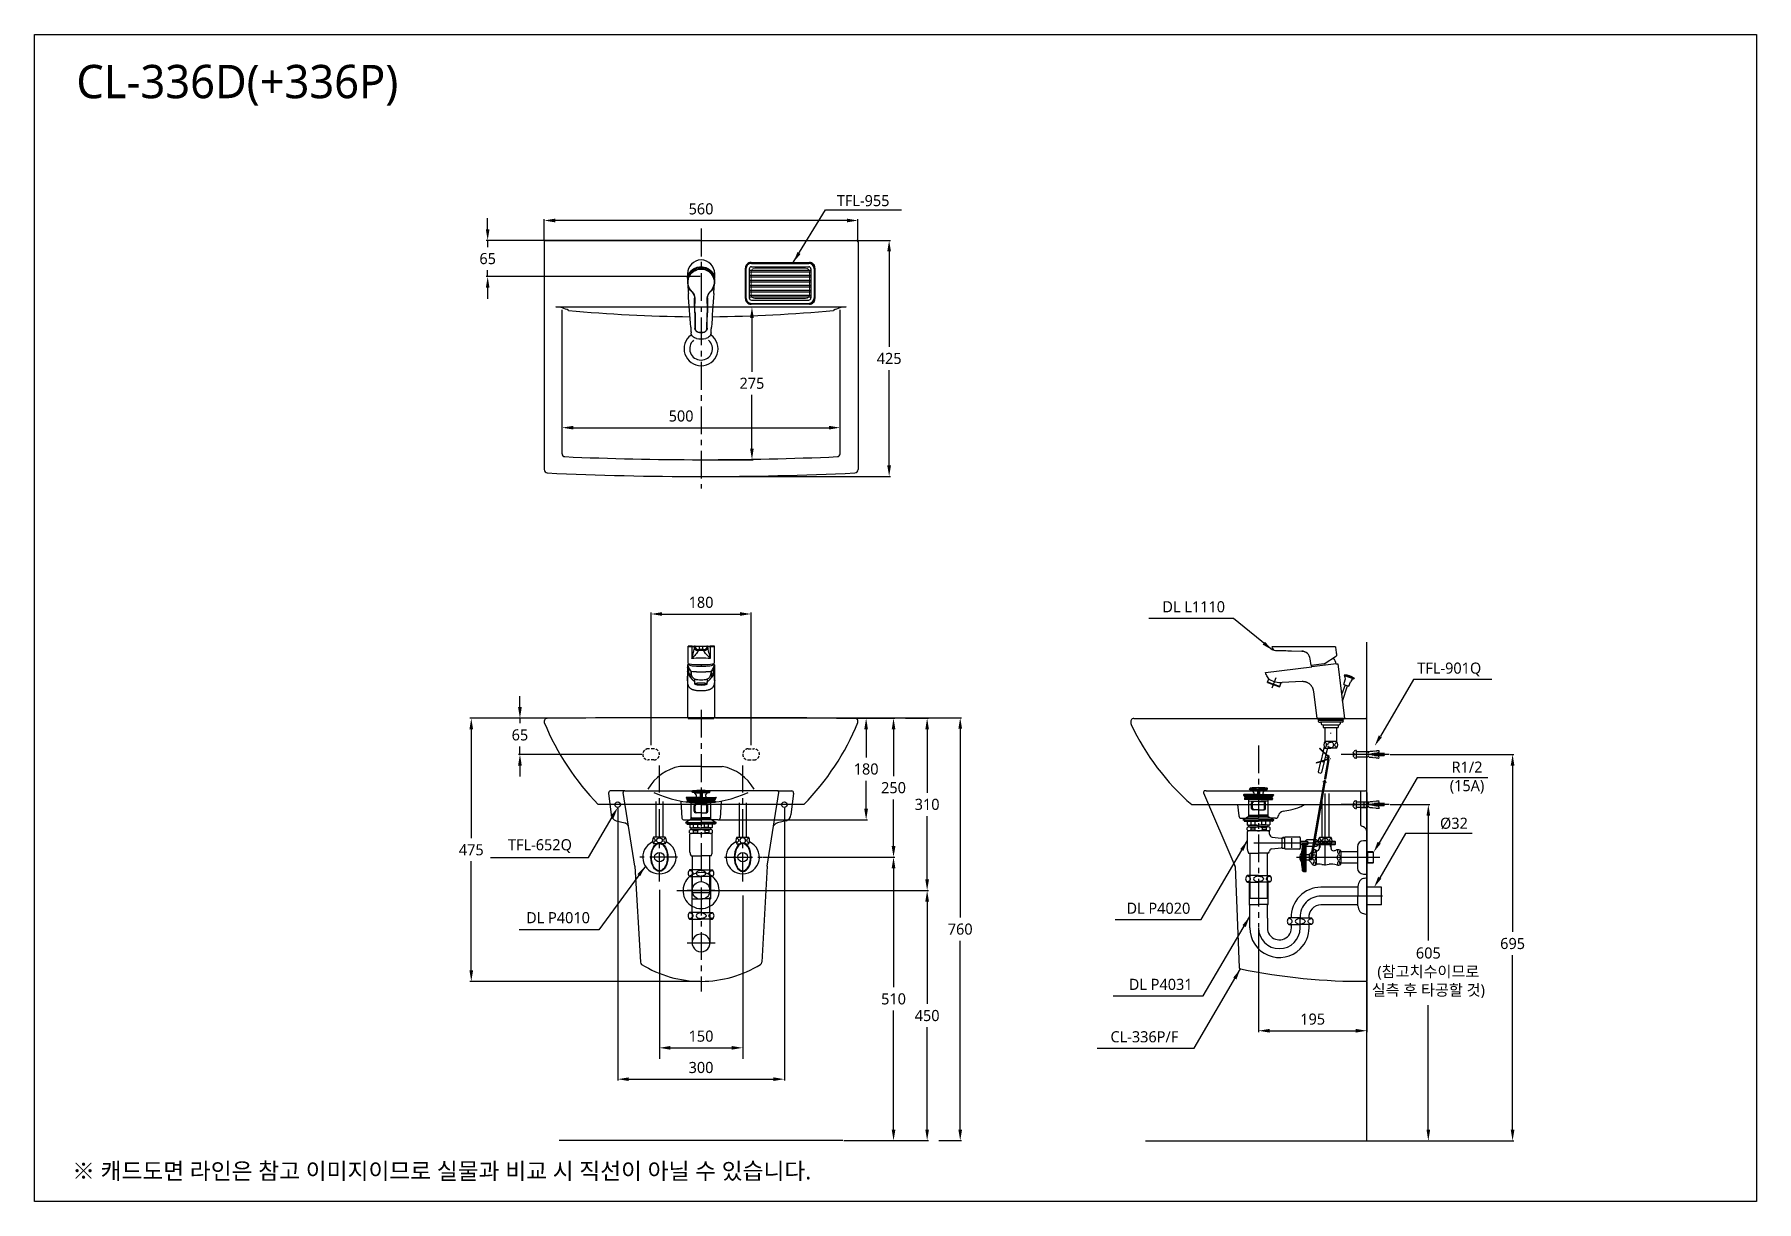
# Model space of a CAD drawing. Extents: x 3980 to 7080, y -51 to 2049.
import ezdxf

# ---------------------------------------------------------------- set-up
doc = ezdxf.new("R2010")
doc.units = 0
doc.header["$LTSCALE"] = 20
doc.header["$MEASUREMENT"] = 0
for name, pattern in [('CENTER', [2, 1.25, -0.25, 0.25, -0.25]), ('CENTER2', [1.125, 0.75, -0.125, 0.125, -0.125]), ('HIDDEN', [0.375, 0.25, -0.125]), ('HIDDEN2', [0.1875, 0.125, -0.0625])]:
    doc.linetypes.add(name, pattern=pattern)
doc.layers.get('0').update_dxf_attribs({"linetype": 'CONTINUOUS'})
doc.layers.get('DEFPOINTS').update_dxf_attribs({"linetype": 'CONTINUOUS'})
for name, color, linetype in [('1', 7, 'CONTINUOUS'), ('3', 3, 'CONTINUOUS'), ('4', 4, 'CONTINUOUS'), ('5', 5, 'CONTINUOUS'), ('6', 6, 'CONTINUOUS'), ('7', 7, 'CONTINUOUS'), ('BASE', 3, 'CONTINUOUS'), ('CENTER', 2, 'CENTER'), ('CL', 2, 'CENTER'), ('D', 2, 'CONTINUOUS'), ('DEF_LAYER_ASSEM_MEMBER', 7, 'CONTINUOUS'), ('DWG', 7, 'CONTINUOUS'), ('HD', 2, 'HIDDEN')]:
    doc.layers.add(name, color=color, linetype=linetype)
doc.layers.add('c', color=4, linetype='CONTINUOUS', lineweight=30)
doc.layers.add('외형선', color=4, linetype='CONTINUOUS', lineweight=30)
doc.styles.add('GHS', font='romans', dxfattribs={"bigfont": 'ghs'})
doc.styles.get("Standard").update_dxf_attribs({"font": 'NanumGothic.ttf'})
doc.dimstyles.get("Standard").update_dxf_attribs({"dimtxt": 20, "dimasz": 20, "dimexe": 2.5, "dimexo": 1.5, "dimgap": 10, "dimtad": 1, "dimdec": 0, "dimzin": 0, "dimdsep": 46, "dimtxsty": 'Standard', "dimcen": 0, "dimclrd": 3, "dimclre": 3, "dimclrt": 2, "dimadec": 0, "dimazin": 0, "dimtfac": 1, "dimtdec": 0, "dimtmove": 0, "dimatfit": 3, "dimfxl": 0, "dimtolj": 1, "dimtzin": 0, "dimarcsym": 0})

msp = doc.modelspace()

# ---------------------------------------------------------------- texts
at = {"color": 7, "insert": (4055.53905, 1994.30392), "char_height": 60, "width": 1103.36187, "attachment_point": 1, "style": 'GHS'}
msp.add_mtext('{\\fNanumGothic|b0|i0|c0|p50;CL-336D(+336P)}', dxfattribs=at)
at = {"insert": (4048.08016, 18.99268), "char_height": 30, "width": 1933.7305945, "attachment_point": 1, "style": 'GHS'}
msp.add_mtext('{\\fNanumGothic|b0|i0|c129|p50;※ 캐드도면 라인은 참고 이미지이므로 실물과 비교 시 직선이 아닐 수 있습니다.}', dxfattribs=at)
at = {"layer": '1', "color": 2, "insert": (5471.92111, 1749.92714), "char_height": 20, "attachment_point": 5}
msp.add_mtext_dynamic_manual_height_columns('TFL-955', width=115.046269, gutter_width=15, heights=[0], dxfattribs=at)
at = {"layer": '1', "color": 2, "char_height": 20, "attachment_point": 5}
for s, insert in [('DL L1110', (6066.94739, 1019.12389)), ('TFL-901Q', (6526.98836, 906.46107)), ('R1/2\\P(15A)', (6558.97702, 711.83933)), ('%%c32', (6535.38846, 629.28442)), ('TFL-652Q', (4890.06212, 588.62098)), ('DL P4010', (4922.67917, 459.65806)), ('DL P4020', (6003.42758, 476.66775)), ('DL P4031', (6007.55258, 339.66202)), ('CL-336P/F', (5978.24051, 245.36691))]:
    msp.add_mtext(s, dxfattribs=dict(at, insert=insert))

# ---------------------------------------------------------------- blocks, each defined once
blk = doc.blocks.new('*D31')
at = {"color": 3, "lineweight": -2}
for p, q in [((5090.1, 770.1), (5090.1, 1008.7)), ((5110.1, 1006.2), (5250.1, 1006.2)), ((5270.1, 770.1), (5270.1, 1008.7))]:
    blk.add_line(p, q, dxfattribs=at)
at = {"color": 3}
for points in [[(5110.1, 1009.6), (5110.1, 1002.9), (5090.1, 1006.2)], [(5250.1, 1009.6), (5250.1, 1002.9), (5270.1, 1006.2)]]:
    blk.add_solid(points, dxfattribs=at)
at = {"layer": 'DEFPOINTS', "color": 0}
for p in [(5270.1, 1006.2), (5090.1, 768.6, -465.1), (5270.1, 768.6, -465.1)]:
    blk.add_point(p, dxfattribs=at)
at = {"color": 2, "insert": (5180.1, 1027.1), "char_height": 20, "attachment_point": 5}
blk.add_mtext('\\A1;180', dxfattribs=at)
blk = doc.blocks.new('*D32')
at = {"color": 3, "lineweight": -2}
for p, q in [((4854.1, 838.6), (4854.1, 858.6)), ((4921.2, 818.6), (4851.6, 818.6)), ((4854.1, 818.6), (4854.1, 809.5)), ((5073.6, 753.6), (4851.6, 753.6)), ((4854.1, 753.6), (4854.1, 767.7)), ((4854.1, 733.6), (4854.1, 713.6))]:
    blk.add_line(p, q, dxfattribs=at)
at = {"color": 3}
for points in [[(4850.8, 838.6), (4857.4, 838.6), (4854.1, 818.6)], [(4850.8, 733.6), (4857.4, 733.6), (4854.1, 753.6)]]:
    blk.add_solid(points, dxfattribs=at)
at = {"layer": 'DEFPOINTS', "color": 0}
for p in [(4854.1, 818.6), (4922.7, 818.6), (5075.1, 753.6, -465.1)]:
    blk.add_point(p, dxfattribs=at)
at = {"color": 2, "insert": (4854.1, 788.6), "char_height": 20, "attachment_point": 5}
blk.add_mtext('\\A1;65', dxfattribs=at)
blk = doc.blocks.new('*D34')
at = {"color": 3, "lineweight": -2}
for p, q in [((5588.6, 508.6), (5589.6, 508.6)), ((5587.1, 488.6), (5587.1, 304.5)), ((5587.1, 78.6), (5587.1, 262.8)), ((5437.1, 58.6), (5589.6, 58.6))]:
    blk.add_line(p, q, dxfattribs=at)
at = {"color": 3}
for points in [[(5583.8, 488.6), (5590.4, 488.6), (5587.1, 508.6)], [(5583.8, 78.6), (5590.4, 78.6), (5587.1, 58.6)]]:
    blk.add_solid(points, dxfattribs=at)
at = {"layer": 'DEFPOINTS', "color": 0}
for p in [(5587.1, 508.6), (5435.6, 58.6), (5587.1, 58.6)]:
    blk.add_point(p, dxfattribs=at)
at = {"color": 2, "insert": (5587.1, 283.6), "char_height": 20, "attachment_point": 5}
blk.add_mtext('\\A1;450', dxfattribs=at)
blk = doc.blocks.new('*D35')
at = {"color": 3, "lineweight": -2}
for p, q in [((5548.1, 818.6), (5589.6, 818.6)), ((5587.1, 798.6), (5587.1, 684.5)), ((5587.1, 528.6), (5587.1, 642.7)), ((5136.6, 508.6), (5589.6, 508.6))]:
    blk.add_line(p, q, dxfattribs=at)
at = {"color": 3}
for points in [[(5583.8, 798.6), (5590.4, 798.6), (5587.1, 818.6)], [(5583.8, 528.6), (5590.4, 528.6), (5587.1, 508.6)]]:
    blk.add_solid(points, dxfattribs=at)
at = {"layer": 'DEFPOINTS', "color": 0}
for p in [(5546.6, 818.6), (5587.1, 818.6), (5135.1, 508.6)]:
    blk.add_point(p, dxfattribs=at)
at = {"color": 2, "insert": (5587.1, 663.6), "char_height": 20, "attachment_point": 5}
blk.add_mtext('\\A1;310', dxfattribs=at)
blk = doc.blocks.new('*D36')
at = {"color": 3, "lineweight": -2}
for p, q in [((5476.5, 818.6), (5529.1, 818.6)), ((5526.6, 798.6), (5526.6, 714.5)), ((5526.6, 588.6), (5526.6, 672.7)), ((5300, 568.6), (5529.1, 568.6))]:
    blk.add_line(p, q, dxfattribs=at)
at = {"color": 3}
for points in [[(5523.3, 798.6), (5530, 798.6), (5526.6, 818.6)], [(5523.3, 588.6), (5530, 588.6), (5526.6, 568.6)]]:
    blk.add_solid(points, dxfattribs=at)
at = {"layer": 'DEFPOINTS', "color": 0}
for p in [(5475, 818.6), (5298.5, 568.6), (5526.6, 568.6)]:
    blk.add_point(p, dxfattribs=at)
at = {"color": 2, "insert": (5526.6, 693.6), "char_height": 20, "attachment_point": 5}
blk.add_mtext('\\A1;250', dxfattribs=at)
blk = doc.blocks.new('*D37')
at = {"layer": '1', "color": 3, "lineweight": -2}
for p, q in [((5105.1, 510), (5105.1, 205.6)), ((5255.1, 500), (5255.1, 205.6)), ((5125.1, 225.6), (5235.1, 225.6))]:
    blk.add_line(p, q, dxfattribs=at)
at = {"layer": '1', "color": 3}
for points in [[(5125.1, 228.9), (5125.1, 222.3), (5105.1, 225.6)], [(5235.1, 228.9), (5235.1, 222.3), (5255.1, 225.6)]]:
    blk.add_solid(points, dxfattribs=at)
at = {"layer": 'DEFPOINTS', "color": 0}
for p in [(5105.1, 510), (5255.1, 500), (5255.1, 225.6)]:
    blk.add_point(p, dxfattribs=at)
at = {"layer": '1', "color": 2, "insert": (5180.1, 246.5), "char_height": 20, "attachment_point": 5}
blk.add_mtext('\\A1;150', dxfattribs=at)
blk = doc.blocks.new('*D33')
at = {"color": 3, "lineweight": -2}
for p, q in [((5206.1, 819.6), (5649.1, 819.6)), ((5646.6, 799.6), (5646.6, 460)), ((5646.6, 78.6), (5646.6, 418.2)), ((5608.1, 58.6), (5649.1, 58.6))]:
    blk.add_line(p, q, dxfattribs=at)
at = {"color": 3}
for points in [[(5643.3, 799.6), (5650, 799.6), (5646.6, 819.6)], [(5643.3, 78.6), (5650, 78.6), (5646.6, 58.6)]]:
    blk.add_solid(points, dxfattribs=at)
at = {"layer": 'DEFPOINTS', "color": 0}
for p in [(5204.6, 819.6), (5606.6, 58.6), (5646.6, 58.6)]:
    blk.add_point(p, dxfattribs=at)
at = {"color": 2, "insert": (5646.6, 439.1), "char_height": 20, "attachment_point": 5}
blk.add_mtext('\\A1;760', dxfattribs=at)
blk = doc.blocks.new('*D38')
at = {"color": 3, "lineweight": -2}
for p, q in [((5030.1, 656.7), (5030.1, 166.7)), ((5330.1, 656.7), (5330.1, 166.7)), ((5050.1, 169.2), (5310.1, 169.2))]:
    blk.add_line(p, q, dxfattribs=at)
at = {"color": 3}
for points in [[(5050.1, 172.5), (5050.1, 165.9), (5030.1, 169.2)], [(5310.1, 172.5), (5310.1, 165.9), (5330.1, 169.2)]]:
    blk.add_solid(points, dxfattribs=at)
at = {"layer": 'DEFPOINTS', "color": 0}
for p in [(5030.1, 658.2), (5330.1, 658.2), (5330.1, 169.2)]:
    blk.add_point(p, dxfattribs=at)
at = {"color": 2, "insert": (5180.1, 190.1), "char_height": 20, "attachment_point": 5}
blk.add_mtext('\\A1;300', dxfattribs=at)
blk = doc.blocks.new('*D40')
at = {"color": 3, "lineweight": -2}
for p, q in [((4897.6, 1677.5), (4897.6, 1716.8)), ((5442.6, 1714.3), (4917.6, 1714.3)), ((5462.6, 1677.5), (5462.6, 1716.8))]:
    blk.add_line(p, q, dxfattribs=at)
at = {"color": 3}
for points in [[(4917.6, 1717.6), (4917.6, 1710.9), (4897.6, 1714.3)], [(5442.6, 1717.6), (5442.6, 1710.9), (5462.6, 1714.3)]]:
    blk.add_solid(points, dxfattribs=at)
at = {"layer": 'DEFPOINTS', "color": 0}
for p in [(4897.6, 1714.3), (4897.6, 1676), (5462.6, 1676)]:
    blk.add_point(p, dxfattribs=at)
at = {"color": 2, "insert": (5180.1, 1735.1), "char_height": 20, "attachment_point": 5}
blk.add_mtext('\\A1;560', dxfattribs=at)
blk = doc.blocks.new('*D41')
at = {"color": 3, "lineweight": -2}
for p, q in [((5424, 818.6), (5479.8, 818.6)), ((5477.3, 798.6), (5477.3, 748.1)), ((5477.3, 655.7), (5477.3, 706.3)), ((5211.7, 635.7), (5479.8, 635.7))]:
    blk.add_line(p, q, dxfattribs=at)
at = {"color": 3}
for points in [[(5473.9, 798.6), (5480.6, 798.6), (5477.3, 818.6)], [(5473.9, 655.7), (5480.6, 655.7), (5477.3, 635.7)]]:
    blk.add_solid(points, dxfattribs=at)
at = {"layer": 'DEFPOINTS', "color": 0}
for p in [(5422.5, 818.6), (5477.3, 818.6), (5210.2, 635.7)]:
    blk.add_point(p, dxfattribs=at)
at = {"color": 2, "insert": (5477.3, 727.2), "char_height": 20, "attachment_point": 5}
blk.add_mtext('\\A1;180\\P', dxfattribs=at)
blk = doc.blocks.new('*D42')
at = {"color": 3, "lineweight": -2}
for p, q in [((5291.5, 568.6), (5529.1, 568.6)), ((5526.6, 548.6), (5526.6, 334.5)), ((5526.6, 78.6), (5526.6, 292.8)), ((5437.1, 58.6), (5529.1, 58.6))]:
    blk.add_line(p, q, dxfattribs=at)
at = {"color": 3}
for points in [[(5523.3, 548.6), (5530, 548.6), (5526.6, 568.6)], [(5523.3, 78.6), (5530, 78.6), (5526.6, 58.6)]]:
    blk.add_solid(points, dxfattribs=at)
at = {"layer": 'DEFPOINTS', "color": 0}
for p in [(5290, 568.6), (5435.6, 58.6), (5526.6, 58.6)]:
    blk.add_point(p, dxfattribs=at)
at = {"color": 2, "insert": (5526.6, 313.6), "char_height": 20, "attachment_point": 5}
blk.add_mtext('\\A1;510', dxfattribs=at)
blk = doc.blocks.new('*D44')
at = {"color": 3, "lineweight": -2}
for p, q in [((6420.4, 753.6), (6643.5, 753.6)), ((6641, 733.6), (6641, 434.1)), ((6641, 78.2), (6641, 392.3)), ((6380.1, 58.2), (6643.5, 58.2))]:
    blk.add_line(p, q, dxfattribs=at)
at = {"color": 3}
for points in [[(6637.6, 733.6), (6644.3, 733.6), (6641, 753.6)], [(6637.6, 78.2), (6644.3, 78.2), (6641, 58.2)]]:
    blk.add_solid(points, dxfattribs=at)
at = {"layer": 'DEFPOINTS', "color": 0}
for p in [(6418.9, 753.6, -463.1), (6378.6, 58.2), (6641, 58.2)]:
    blk.add_point(p, dxfattribs=at)
at = {"color": 2, "insert": (6641, 413.2), "char_height": 20, "attachment_point": 5}
blk.add_mtext('\\A1;695', dxfattribs=at)
blk = doc.blocks.new('*D45')
at = {"color": 3, "lineweight": -2}
for p, q in [((6420.4, 663.2), (6491.8, 663.2)), ((6489.3, 643.2), (6489.3, 419)), ((6489.3, 78.2), (6489.3, 302.3)), ((6380.1, 58.2), (6491.8, 58.2))]:
    blk.add_line(p, q, dxfattribs=at)
at = {"color": 3}
for points in [[(6486, 643.2), (6492.6, 643.2), (6489.3, 663.2)], [(6486, 78.2), (6492.6, 78.2), (6489.3, 58.2)]]:
    blk.add_solid(points, dxfattribs=at)
at = {"layer": 'DEFPOINTS', "color": 0}
for p in [(6418.9, 663.2), (6378.6, 58.2), (6489.3, 58.2)]:
    blk.add_point(p, dxfattribs=at)
at = {"color": 2, "insert": (6489.3, 360.7), "char_height": 20, "attachment_point": 5}
blk.add_mtext('\\A1;605\\P(참고치수이므로\\P실측 후 타공할 것)', dxfattribs=at)
blk = doc.blocks.new('*D46')
at = {"color": 3, "lineweight": -2}
for p, q in [((6183.6, 441), (6183.6, 253.9)), ((6378.6, 343.7), (6378.6, 253.9)), ((6203.6, 256.4), (6358.6, 256.4))]:
    blk.add_line(p, q, dxfattribs=at)
at = {"color": 3}
for points in [[(6203.6, 259.7), (6203.6, 253), (6183.6, 256.4)], [(6358.6, 259.7), (6358.6, 253), (6378.6, 256.4)]]:
    blk.add_solid(points, dxfattribs=at)
at = {"layer": 'DEFPOINTS', "color": 0}
for p in [(6183.6, 442.5), (6378.6, 345.2), (6378.6, 256.4)]:
    blk.add_point(p, dxfattribs=at)
at = {"color": 2, "insert": (6281.1, 277.2), "char_height": 20, "attachment_point": 5}
blk.add_mtext('\\A1;195', dxfattribs=at)
blk = doc.blocks.new('A$C5AAF52AF')
at = {"color": 7}
for centre in [(16.5, 317.9), (316.5, 317.9)]:
    blk.add_circle(centre, 5, dxfattribs=at)
at = {"layer": 'c', "color": 7}
for p, q in [((29.2, 342.9), (3.1, 342.9)), ((29.2, 342.9), (166.5, 342.9)), ((303.8, 342.9), (166.5, 342.9)), ((303.8, 342.9), (329.9, 342.9)), ((0, 338.7), (4.8, 299.5)), ((47.3, 207.3), (26.3, 339.7)), ((285.7, 207.3), (306.7, 339.7)), ((333, 338.7), (328.2, 299.5)), ((13.4, 288.9), (29, 285.3)), ((319.5, 288.9), (304, 285.3)), ((47.3, 207.3), (57.3, 34.3)), ((285.7, 207.3), (275.6, 34.3))]:
    blk.add_line(p, q, dxfattribs=at)
for centre, radius, start, end in [((4.4, 338.7), 4.37, 106.6795, 179.5638), ((29.2, 339.9), 2.94, 90.8888, 184.5014), ((303.8, 339.9), 2.94, 355.4986, 89.1112), ((328.6, 338.7), 4.37, 0.4362, 73.3205), ((17.4, 301), 12.8, 186.7578, 251.8524), ((25.3, 273.8), 12, 28.5766, 71.7071), ((307.7, 273.8), 12, 108.2929, 151.4234), ((315.6, 301), 12.8, 288.1476, 353.2422), ((62.2, 34.6), 4.84, 183.3192, 236.1509), ((270.8, 34.6), 4.84, 303.8491, 356.6808), ((166.5, 202.8), 202.8, 238.1541, 270), ((166.5, 202.8), 202.8, 270, 301.8459)]:
    blk.add_arc(centre, radius, start, end, dxfattribs=at)
blk = doc.blocks.new('A$C562B3684')
at = {"color": 7}
for p, q in [((282.4, 322.9), (293.9, 322.9)), ((282.4, 312.9), (293.9, 312.9))]:
    blk.add_line(p, q, dxfattribs=at)
blk.add_line((288.2, 322.9), (288.2, 312.9))
at = {"layer": 'c', "color": 7}
for p, q in [((4.8, 342.9), (2.7, 342.9)), ((4.8, 342.9), (5.7, 342.9)), ((5.9, 342.9), (5.7, 342.9)), ((5.9, 342.9), (291, 342.9)), ((282.4, 342.9), (282.4, 282.3)), ((0, 338.9), (56.3, 207.7)), ((293.9, 340), (293.9, 0)), ((56.6, 206.7), (64, 24.8))]:
    blk.add_line(p, q, dxfattribs=at)
for centre, radius, start, end in [((2.7, 340), 2.91, 90, 201.8778), ((291, 340), 2.91, 0, 90), ((285.6, 282.3), 3.12, 180, 251.1532), ((282.4, 267.8), 11.8, 12.9553, 79.6806), ((53.7, 206.6), 2.91, 2.321, 23.2382), ((66.9, 25.2), 2.91, 187.5119, 258.4491), ((287.1, 1102.5), 1102.5, 258.4491, 270.3564)]:
    blk.add_arc(centre, radius, start, end, dxfattribs=at)
blk = doc.blocks.new('*D47')
at = {"color": 3, "lineweight": -2}
for p, q in [((4930, 1324.4), (4930, 1344)), ((4950, 1341.5), (5410.3, 1341.5)), ((5430.3, 1328.4), (5430.3, 1344))]:
    blk.add_line(p, q, dxfattribs=at)
at = {"color": 3}
for points in [[(4950, 1344.8), (4950, 1338.2), (4930, 1341.5)], [(5410.3, 1344.8), (5410.3, 1338.2), (5430.3, 1341.5)]]:
    blk.add_solid(points, dxfattribs=at)
at = {"layer": 'DEFPOINTS', "color": 0}
for p in [(5430.3, 1341.5), (4930, 1322.9), (5430.3, 1326.9)]:
    blk.add_point(p, dxfattribs=at)
at = {"color": 2, "insert": (5144.2, 1362.4), "char_height": 20, "attachment_point": 5}
blk.add_mtext('\\A1;500', dxfattribs=at)
blk = doc.blocks.new('*D49')
at = {"color": 3, "lineweight": -2}
for p, q in [((4902.1, 818.6), (4764, 818.6)), ((4766.5, 798.6), (4766.5, 602.7)), ((4766.5, 365.2), (4766.5, 561.2)), ((5178.6, 345.2), (4764, 345.2))]:
    blk.add_line(p, q, dxfattribs=at)
at = {"color": 3}
for points in [[(4763.2, 798.6), (4769.8, 798.6), (4766.5, 818.6)], [(4763.2, 365.2), (4769.8, 365.2), (4766.5, 345.2)]]:
    blk.add_solid(points, dxfattribs=at)
at = {"layer": 'DEFPOINTS', "color": 0}
for p in [(4903.6, 818.6), (4766.5, 345.2), (5180.1, 345.2)]:
    blk.add_point(p, dxfattribs=at)
at = {"color": 2, "insert": (4766.5, 581.9), "char_height": 20, "attachment_point": 5}
blk.add_mtext('\\A1;475', dxfattribs=at)
blk = doc.blocks.new('*D48')
at = {"color": 3, "lineweight": -2}
for p, q in [((5461.6, 1678.5), (5521.2, 1678.5)), ((5518.7, 1658.5), (5518.7, 1486.9)), ((5518.7, 1273.6), (5518.7, 1445.2)), ((5181.6, 1253.6), (5521.2, 1253.6))]:
    blk.add_line(p, q, dxfattribs=at)
at = {"color": 3}
for points in [[(5515.3, 1658.5), (5522, 1658.5), (5518.7, 1678.5)], [(5515.3, 1273.6), (5522, 1273.6), (5518.7, 1253.6)]]:
    blk.add_solid(points, dxfattribs=at)
at = {"layer": 'DEFPOINTS', "color": 0}
for p in [(5460.1, 1678.5), (5180.1, 1253.6), (5518.7, 1253.6)]:
    blk.add_point(p, dxfattribs=at)
at = {"color": 2, "insert": (5518.7, 1466), "char_height": 20, "attachment_point": 5}
blk.add_mtext('\\A1;425', dxfattribs=at)
blk = doc.blocks.new('*D50')
at = {"color": 3, "lineweight": -2}
for p, q in [((4796, 1698.5), (4796, 1718.5)), ((5178.6, 1678.5), (4793.5, 1678.5)), ((4796, 1678.5), (4796, 1666.5)), ((5178.6, 1613.5), (4793.5, 1613.5)), ((4796, 1613.5), (4796, 1624.7)), ((4796, 1593.5), (4796, 1573.5))]:
    blk.add_line(p, q, dxfattribs=at)
at = {"color": 3}
for points in [[(4792.7, 1698.5), (4799.3, 1698.5), (4796, 1678.5)], [(4792.7, 1593.5), (4799.3, 1593.5), (4796, 1613.5)]]:
    blk.add_solid(points, dxfattribs=at)
at = {"layer": 'DEFPOINTS', "color": 0}
for p in [(4796, 1678.5), (5180.1, 1678.5), (5180.1, 1613.5)]:
    blk.add_point(p, dxfattribs=at)
at = {"color": 2, "insert": (4796, 1645.6), "char_height": 20, "attachment_point": 5}
blk.add_mtext('\\A1;65', dxfattribs=at)
blk = doc.blocks.new('*D51')
at = {"color": 3, "lineweight": -2}
for p, q in [((5181.6, 1558.7), (5274.2, 1558.7)), ((5271.7, 1538.7), (5271.7, 1442.2)), ((5271.7, 1303.9), (5271.7, 1400.4)), ((5181.6, 1283.9), (5274.2, 1283.9))]:
    blk.add_line(p, q, dxfattribs=at)
at = {"color": 3}
for points in [[(5268.4, 1538.7), (5275, 1538.7), (5271.7, 1558.7)], [(5268.4, 1303.9), (5275, 1303.9), (5271.7, 1283.9)]]:
    blk.add_solid(points, dxfattribs=at)
at = {"layer": 'DEFPOINTS', "color": 0}
for p in [(5180.1, 1558.7), (5180.1, 1283.9), (5271.7, 1283.9)]:
    blk.add_point(p, dxfattribs=at)
at = {"color": 2, "insert": (5271.7, 1421.3), "char_height": 20, "attachment_point": 5}
blk.add_mtext('\\A1;275', dxfattribs=at)

# ---------------------------------------------------------------- dimensions: what is measured, and where the dimension line sits
at = {"color": 7}
dim = msp.add_linear_dim(base=(4897.64709, 1714.25564), p1=(5462.64709, 1676.02507), p2=(4897.64709, 1676.02507), angle=180, text='560', dimstyle='Standard', dxfattribs=at)
dim.commit()
dim.dimension.update_dxf_attribs({"geometry": '*D40', "text_midpoint": (5180.14709, 1735.14262)})
for base, p1, p2, picture, middle in [((4795.99931, 1678.52507), (5180.14709, 1613.52507), (5180.14709, 1678.52507), '*D50', (4795.99931, 1645.61873)), ((4854.1028, 818.63492), (5075.10037, 753.63492, -465.06983), (4922.70892, 818.63492), '*D32', (4854.1028, 788.63492)), ((6640.97942, 58.16883), (6418.90279, 753.63492, -463.06983), (6378.64709, 58.16883), '*D44', (6640.97942, 413.16883))]:
    dim = msp.add_linear_dim(base=base, p1=p1, p2=p2, angle=90, dimstyle='Standard', override={"dimtih": 1, "dimtoh": 1, "dimfxl": 1.25, "dimarcsym": 1})
    dim.commit()
    dim.dimension.update_dxf_attribs({"geometry": picture, "text_midpoint": middle, "dimtype": 160})
for base, p1, p2, picture, middle in [((5518.67462, 1253.5651), (5460.14709, 1678.52507), (5180.14709, 1253.5651), '*D48', (5518.67462, 1466.04509)), ((5271.6883, 1283.86531), (5180.14709, 1558.69174), (5180.14571, 1283.86531), '*D51', (5271.6883, 1421.27853)), ((5587.10819, 818.63492), (5135.06796, 508.63492), (5546.63518, 818.63492), '*D35', (5587.10819, 663.63492)), ((5526.63518, 568.63492), (5475.03946, 818.63492), (5298.47612, 568.63492), '*D36', (5526.63518, 693.63492)), ((5526.63518, 58.63492), (5290.0458, 568.63492), (5435.61212, 58.63492), '*D42', (5526.63518, 313.63492)), ((5587.10819, 58.63492), (5587.10819, 508.63492), (5435.61212, 58.63492), '*D34', (5587.10819, 283.63492))]:
    dim = msp.add_linear_dim(base=base, p1=p1, p2=p2, angle=90, dimstyle='Standard', override={"dimtih": 1, "dimtoh": 1, "dimfxl": 1.25, "dimarcsym": 1})
    dim.commit()
    dim.dimension.update_dxf_attribs({"geometry": picture, "text_midpoint": middle})
dim = msp.add_linear_dim(base=(5430.29828, 1341.49175), p1=(4929.99591, 1322.9131), p2=(5430.29828, 1326.90238), text='500', dimstyle='Standard', override={"dimfxl": 1.25}, dxfattribs=at)
dim.commit()
dim.dimension.update_dxf_attribs({"geometry": '*D47', "text_midpoint": (5144.18947, 1341.49175), "dimtype": 160})
dim = msp.add_linear_dim(base=(5270.10037, 1006.23394), p1=(5090.10037, 768.63492, -465.06983), p2=(5270.10037, 768.63492, -465.06983), dimstyle='Standard', dxfattribs=at)
dim.commit()
dim.dimension.update_dxf_attribs({"geometry": '*D31', "text_midpoint": (5180.10037, 1006.23394), "dimtype": 160})
for base, p1, p2, text, picture, middle in [((4766.50585, 345.24106), (4903.64709, 818.63492), (5180.14542, 345.24106), '475', '*D49', (4766.50585, 581.93799)), ((5646.63518, 58.63492), (5204.64709, 819.56481), (5606.63518, 58.63492), '760', '*D33', (5646.63518, 439.09986)), ((5477.25435, 818.63492), (5210.19105, 635.74853), (5422.49138, 818.63492), '180\\P', '*D41', (5477.25435, 727.19172))]:
    dim = msp.add_linear_dim(base=base, p1=p1, p2=p2, angle=90, text=text, dimstyle='Standard', override={"dimtih": 1, "dimtoh": 1, "dimfxl": 1.25, "dimarcsym": 1})
    dim.commit()
    dim.dimension.update_dxf_attribs({"geometry": picture, "text_midpoint": middle})
for base, p1, p2, picture, middle in [((5330.14709, 169.1956), (5030.14709, 658.16883), (5330.14709, 658.16883), '*D38', (5180.14709, 190.09688)), ((6378.64709, 256.36051), (6183.64709, 442.54726), (6378.64709, 345.24106), '*D46', (6281.14709, 277.24749))]:
    dim = msp.add_linear_dim(base=base, p1=p1, p2=p2, dimstyle='Standard', dxfattribs=at)
    dim.commit()
    dim.dimension.update_dxf_attribs({"geometry": picture, "text_midpoint": middle})
dim = msp.add_linear_dim(base=(6489.31603, 58.16883), p1=(6418.90279, 663.16883), p2=(6378.64709, 58.16883), angle=90, text='<>\\P(참고치수이므로\\P실측 후 타공할 것)', dimstyle='Standard', override={"dimtih": 1, "dimtoh": 1, "dimfxl": 1.25, "dimarcsym": 1})
dim.commit()
dim.dimension.update_dxf_attribs({"geometry": '*D45', "text_midpoint": (6489.31603, 360.66883), "dimtype": 160})
at = {"layer": '1', "color": 7}
dim = msp.add_linear_dim(base=(5255.12362, 225.59735), p1=(5105.12362, 510.03387), p2=(5255.12362, 500.03387), dimstyle='Standard', override={"dimtxt": 20, "dimasz": 20, "dimexe": 20, "dimexo": 0, "dimgap": 10, "dimdec": 4, "dimlfac": 1, "dimzin": 8, "dimclrd": 3, "dimclre": 3, "dimtdec": 4}, dxfattribs=at)
dim.commit()
dim.dimension.update_dxf_attribs({"geometry": '*D37', "text_midpoint": (5180.12362, 246.45572)})

# ---------------------------------------------------------------- linework, layer by layer
at = {"color": 7}
for p, q in [((5169.30265, 1678.52507), (5174.69949, 1678.52507)), ((4929.99591, 1294.32492), (4929.99591, 1553.29458)), ((5430.29828, 1294.32492), (5430.29828, 1553.29458)), ((6299.06376, 818.16883), (6328.23043, 818.16883)), ((5365.11596, 663.16883), (4995.11596, 663.16883)), ((5157.9182, 635.74577), (5180.10951, 635.74577)), ((5202.30082, 635.74577), (5180.10951, 635.74577)), ((5210.19105, 635.74853), (5210.19085, 635.74577)), ((6214.2808, 638.55637), (6183.64709, 638.55637)), ((6219.34561, 643.40914), (6219.26253, 642.99657))]:
    msp.add_line(p, q, dxfattribs=at)
at = {"color": 7, "linetype": 'Continuous', "lineweight": 0}
for p, q in [((5270.14709, 1621.69102), (5270.14709, 1580.69102)), ((5277.14709, 1628.69102), (5368.14709, 1628.69102)), ((5375.14709, 1621.69102), (5375.14709, 1580.69102)), ((5277.14709, 1573.69102), (5368.14709, 1573.69102))]:
    msp.add_line(p, q, dxfattribs=at)
at = {"color": 1}
for p, q in [((6378.64709, 58.16883), (6378.64709, 955.45053)), ((5435.61212, 58.63492), (4924.68206, 58.63492))]:
    msp.add_line(p, q, dxfattribs=at)
at = {"ltscale": 0.5}
for p, q in [((6221.83858, 875.76603), (6199.7558, 883.8035)), ((5204.64709, 819.56481), (5155.64709, 819.56481)), ((5203.21665, 819.56478), (5157.07754, 819.56474)), ((5157.07754, 819.56474), (5157.07754, 818.08621)), ((5203.21665, 819.56478), (5203.21665, 818.08621)), ((6290.58298, 818.16883), (6290.58298, 816.6903)), ((6290.58298, 818.16883), (6336.71121, 818.16883)), ((6336.71121, 818.16883), (6336.71121, 816.6903))]:
    msp.add_line(p, q, dxfattribs=at)
for p, q in [((6339.36548, 878.75173), (6333.11965, 860.61252)), ((6334.50968, 849.29168), (6344.09308, 877.12389)), ((6337.00169, 879.56565), (6339.76902, 887.60255)), ((6337.00169, 879.56565), (6346.45687, 876.30996)), ((6338.65972, 896.97429), (6338.17137, 895.55601)), ((6338.17137, 895.55601), (6355.37981, 889.63067)), ((6338.65972, 896.97429), (6355.86816, 891.04895)), ((6346.45687, 876.30996), (6349.2242, 884.34687)), ((6355.86816, 891.04895), (6355.37981, 889.63067))]:
    msp.add_line(p, q)
at = {"color": 7, "linetype": 'HIDDEN'}
msp.add_line((5162.66272, 819.56483), (5162.66272, 819.56474), dxfattribs=at)
at = {"color": 7, "linetype": 'CENTER2', "ltscale": 0.05}
for p, q in [((6418.90279, 753.63492, -463.06983), (6332.30232, 753.63492, -463.06983)), ((6418.90279, 663.16883), (6332.30232, 663.16883))]:
    msp.add_line(p, q, dxfattribs=at)
at = {"color": 7, "linetype": 'HIDDEN2'}
for p, q in [((6381.08687, 758.13492, -463.06983), (6381.08687, 749.13492, -463.06983)), ((6381.08687, 667.66883), (6381.08687, 658.66883))]:
    msp.add_line(p, q, dxfattribs=at)
at = {"color": 7, "linetype": 'HIDDEN2', "ltscale": 0.05, "elevation": -463.06983}
msp.add_lwpolyline([(6360.20857, 746.54562), (6360.20857, 760.72422, 0.3163168315), (6353.53787, 756.03492), (6355.32075, 756.03492), (6355.32075, 751.23492), (6353.53787, 751.23492, 0.3163168315)], format="xyb", close=True, dxfattribs=at)
for points in [[(6360.20857, 749.13492), (6376.01475, 749.13492), (6381.08687, 749.13492), (6400.7061, 746.99822), (6400.37637, 750.50307), (6381.08687, 753.63492), (6400.37637, 757.02935), (6401.03584, 760.17163), (6381.08687, 758.13492), (6376.01475, 758.13492), (6360.20857, 758.13492)], [(6392.17334, 751.83492), (6410.69769, 751.83492), (6410.64907, 755.43492), (6391.3157, 755.43492)]]:
    msp.add_lwpolyline(points, dxfattribs=at)
at = {"color": 7}
msp.add_lwpolyline([(6145.70509, 663.16883), (6148.03165, 642.99657, 0.3809675334), (6153.01339, 638.55637), (6183.64709, 638.55637)], format="xyb", dxfattribs=at)
at = {"color": 7, "linetype": 'HIDDEN2', "ltscale": 0.05}
msp.add_lwpolyline([(6360.20857, 656.07953), (6360.20857, 670.25813, 0.3163168315), (6353.53787, 665.56883), (6355.32075, 665.56883), (6355.32075, 660.76883), (6353.53787, 660.76883, 0.3163168315)], format="xyb", close=True, dxfattribs=at)
for points in [[(6360.20857, 658.66883), (6376.01475, 658.66883), (6381.08687, 658.66883), (6400.7061, 656.53213), (6400.37637, 660.03698), (6381.08687, 663.16883), (6400.37637, 666.56326), (6401.03584, 669.70554), (6381.08687, 667.66883), (6376.01475, 667.66883), (6360.20857, 667.66883)], [(6392.17334, 661.36883), (6410.69769, 661.36883), (6410.64907, 664.96883), (6391.3157, 664.96883)]]:
    msp.add_lwpolyline(points, dxfattribs=at)
at = {"color": 7, "linetype": 'Continuous', "lineweight": 0}
for centre, start, end in [((5277.14709, 1621.69102), 90, 180), ((5368.14709, 1621.69102), 0, 90), ((5277.14709, 1580.69102), 180, 270), ((5368.14709, 1580.69102), 270, 0)]:
    msp.add_arc(centre, 7, start, end, dxfattribs=at)
at = {"color": 7}
for centre, radius, start, end in [((4917.02893, 1507.481), 51.24808, 61.48281084, 87.81252179), ((5180.14709, 4052.62945), 2511.4826, 264.5472974, 269.54376567), ((5180.14709, 4052.62945), 2511.4826, 270.45623472, 275.4527026), ((5443.26526, 1507.481), 51.24808, 92.18747821, 118.51718916), ((5180.14709, 4052.62945), 2511.4826, 269.74241838, 269.75382706), ((5180.14709, 4052.62945), 2511.4826, 270.24617295, 270.25756793), ((5180.14709, 1483.52507), 30.5, 126.28607398, 53.71392602), ((5180.14709, 1483.52507), 20.5, 131.19227431, 48.80772569), ((5180.14709, 1488.52507), 30.5, 70.2949612, 71.21688726), ((4934.99591, 1294.32492), 5, 180, 267.43259433), ((5178.64445, 6728.09349), 5444.22838, 267.43259433, 270.01582859), ((5181.64974, 6728.09349), 5444.22838, 269.98417141, 272.56740567), ((5425.29828, 1294.32492), 5, 272.56740567, 0), ((6224.20249, 924.86397), 42.11284, 240.02493621, 272.52930875), ((5327.37748, 987.67099), 464.43446, 202.37679383, 224.32310837), ((5032.7881, 987.98774), 464.70328, 315.65466752, 337.59461395), ((6356.68479, 998.36535), 445.41076, 205.38099993, 228.81226949), ((5180.10951, 866.32978), 200, 244.8300433, 295.1699567), ((6229.17779, 641.42935), 10.02952, 98.06423429, 168.61526306), ((6202.03262, 833.01852), 183.47312, 278.06423429, 282.39317276), ((6183.64709, 869.14038), 222.93282, 285.01678236, 289.62988033), ((6248.46149, 687.42036), 30, 289.62988033, 306.06163356), ((6214.2808, 643.57113), 5.01476, 270, 353.42086477)]:
    msp.add_arc(centre, radius, start, end, dxfattribs=at)
for centre, radius, start, end in [((6329.05097, 889.58676), 10.90017, 349.51170082, 33.2045301), ((6333.94657, 855.33518), 41.905, 58.4578451, 83.5421549), ((6358.89174, 879.31176), 10.90017, 108.7954699, 152.48829918)]:
    msp.add_arc(centre, radius, start, end)
at = {"color": 4}
msp.add_arc((6183.64709, 869.14038), 200, 264.98019987, 275.01980013, dxfattribs=at)
at = {"layer": '1', "color": 7, "linetype": 'Continuous'}
for p, q in [((5177.14709, 1628.70983, 36.5), (5177.14709, 1629.12375, 36.5)), ((5183.14709, 1629.12375, 36.5), (5183.14709, 1628.70983, 36.5)), ((5156.14709, 1606.84266, 36.5), (5156.14709, 1603.19345, 36.5)), ((5204.14709, 1603.19345, 36.5), (5204.14709, 1606.84266, 36.5)), ((5168.55186, 1564.84135, 36.5), (5168.44419, 1574.30657, 36.5)), ((5168.94415, 1574.31227, 36.5), (5169.05183, 1564.84705, 36.5)), ((5191.24235, 1564.84705, 36.5), (5191.35004, 1574.31227, 36.5)), ((5191.85, 1574.30657, 36.5), (5191.74232, 1564.84135, 36.5)), ((5191.52977, 1547.99182, 36.5), (5191.53128, 1547.99181, 36.5)), ((5177.05593, 1512.54703, 36.5), (5177.05593, 1513.04704, 36.5)), ((5177.05593, 1513.04704, 36.5), (5183.23826, 1513.04704, 36.5)), ((5177.05593, 1512.54703, 36.5), (5183.23826, 1512.54703, 36.5)), ((5183.23826, 1512.54703, 36.5), (5183.23826, 1513.04704, 36.5)), ((5156.14709, 947.87046), (5156.14709, 918.15004)), ((5163.52598, 947.82688), (5163.52598, 925.91757)), ((5168.55186, 947.87061), (5168.44419, 947.87039)), ((5168.44419, 947.87039), (5168.44419, 946.18936)), ((5168.53199, 947.81841), (5168.55186, 947.87061)), ((5168.94416, 948.3711), (5169.05183, 948.3713)), ((5175.7422, 941.38455), (5175.53153, 940.83129)), ((5177.05593, 948.37245), (5177.05593, 947.76762)), ((5177.05593, 948.37245), (5183.23826, 948.37245)), ((5177.05593, 942.23838), (5177.05593, 947.76762)), ((5183.23826, 947.76762), (5177.05593, 947.76762)), ((5183.23826, 942.23838), (5177.05593, 942.23838)), ((5183.23826, 948.37245), (5183.23826, 947.76762)), ((5183.23826, 942.23838), (5183.23826, 947.76762)), ((5184.76266, 940.83129), (5184.55199, 941.38455)), ((5191.24236, 948.3713), (5191.35003, 948.3711)), ((5191.74232, 947.87061), (5191.7622, 947.81841)), ((5191.85, 947.87039), (5191.74232, 947.87061)), ((5191.85, 947.87039), (5191.85, 946.18936)), ((5196.76821, 947.82688), (5196.76821, 925.91757)), ((5204.14709, 918.15004), (5204.14709, 947.87046)), ((6243.001, 939.98858), (6261.5883, 939.43531)), ((6259.96907, 946.97532), (6243.12067, 946.9757)), ((6269.4343, 946.97512), (6259.96907, 946.97532)), ((6281.23586, 946.97486), (6269.4343, 946.97512)), ((6321.99203, 946.97396), (6281.23586, 946.97486)), ((6301.96468, 916.75406), (6324.24577, 930.67683)), ((6322.48829, 946.53489), (6323.65768, 937.011)), ((6323.83185, 934.0479), (6324.24577, 930.67683)), ((5180.14709, 915.22525), (5180.14709, 912.36257)), ((6278.14358, 913.8292), (6276.72282, 925.40034)), ((6301.96468, 916.75406), (6278.14358, 913.8292)), ((6323.60199, 916.36541), (6279.63219, 910.96659)), ((6317.93131, 926.73122), (6318.54246, 926.80626)), ((5168.3997, 889.5065), (5168.3997, 883.273)), ((5169.1997, 879.87044), (5169.1997, 884.01299)), ((5171.1497, 881.0755), (5171.1497, 880.81949)), ((5189.1497, 880.81949), (5189.1497, 881.0755)), ((5191.0997, 879.87044), (5191.0997, 884.01299)), ((5191.8997, 883.273), (5191.8997, 889.50924)), ((5157.07754, 818.08621), (5203.21665, 818.08621)), ((6336.71121, 816.6903), (6290.58298, 816.6903))]:
    msp.add_line(p, q, dxfattribs=at)
at = {"layer": '1', "color": 1, "linetype": 'CENTER'}
msp.add_line((6208.4267, 873.27192), (6215.15826, 891.76671), dxfattribs=at)
at = {"layer": '1', "color": 3}
for p, q in [((6462.65443, 888.17086), (6402.9081, 786.12442)), ((6603.51702, 888.17086), (6462.65443, 888.17086)), ((6469.31893, 711.57765), (6400.87645, 594.67824)), ((6596.21015, 711.57765), (6469.31893, 711.57765)), ((4977.27005, 567.85511), (5020.04202, 640.90941)), ((6080.14117, 456.22192), (6163.64709, 598.84961)), ((6448.22885, 610.99421), (6401.79814, 531.69079)), ((6568.03639, 610.99421), (6448.22885, 610.99421)), ((4801.14687, 567.85511), (4977.27005, 567.85511)), ((5925.47987, 456.22192), (6080.14117, 456.22192)), ((6084.26617, 319.21618), (6167.77209, 461.84387)), ((6067.51763, 224.92107), (6151.02356, 367.54876)), ((5922.23885, 319.21618), (6084.26617, 319.21618)), ((5893.16398, 224.92107), (6067.51763, 224.92107))]:
    msp.add_line(p, q, dxfattribs=at)
at = {"layer": '1', "color": 1}
msp.add_line((5980.14709, 58.16883), (6380.14709, 58.16883), dxfattribs=at)
at = {"layer": '1', "color": 7, "linetype": 'Continuous', "extrusion": (0, 0, -1)}
for centre, radius, start, end in [((-6208.16905, 946.47648), 0.5, 347.8973732, 90.0013114), ((-6321.99202, 946.47396), 0.5, 90.0013114, 170.53063335), ((-6301.79184, 912.24276), 22.19637, 356.7039548, 4.58253148)]:
    msp.add_arc(centre, radius, start, end, dxfattribs=at)
at = {"layer": '1', "color": 7, "linetype": 'Continuous'}
for centre, radius, start, end in [((6214.52457, 947.8393), 7, 192.1026268, 268.29504281), ((6260.84208, 923.45043), 16, 6.97724949, 88.29504281), ((5180.14709, 913.63874), 22.19637, 171.37829069, 176.268188), ((5180.14709, 913.63874), 22.19637, 3.731812, 8.62170931), ((6318.16513, 926.4782), 0.5, 41.00466382, 74.59225154), ((6301.79184, 912.24276), 22.19637, 10.70413978, 41.00466382)]:
    msp.add_arc(centre, radius, start, end, dxfattribs=at)
at = {"layer": '1', "color": 7, "linetype": 'Continuous', "extrusion": (0, 0, -1)}
for centre, major_axis, ratio, start_param, end_param in [((5180.14709, 1603.19345, 36.5), (0, -24.17282), 0.992851, 0.7650129596, 5.5181723476), ((5180.14709, 1603.19347, 36.5), (0, -23.67655), 0.992543, 0.7650129596, 5.5181723476), ((5180.14709, 1606.84266, 36.5), (-24, 0), 0.935718, 0, 1.4454684956), ((5180.14709, 1606.84266, 36.5), (-24, 0), 0.935718, 1.696124158, 3.1415926536), ((5152.44524, 1574.12174, 36.5), (0, -16.12768), 0.992083, 3.9066056132, 4.7009281642), ((5152.44524, 1574.12176, 36.5), (0, -16.62396), 0.992543, 3.9066056132, 4.7009281642), ((5207.84895, 1574.12176, 36.5), (0, -16.62396), 0.992543, 1.582257143, 2.376579694), ((5207.84895, 1574.12174, 36.5), (0, -16.12768), 0.992083, 1.582257143, 2.376579694), ((5175.54794, 1565.22625, 36.5), (-2.47819, 218.64475), 0.032013, 4.6338460931, 4.7109914189), ((5175.54794, 1565.22627, 36.5), (-2.47802, 218.62987), 0.029729, 4.633846093, 4.7109914191), ((5184.74625, 1565.22627, 36.5), (-2.47802, -218.62987), 0.029729, 4.7137865417, 4.7909318677), ((5184.74625, 1565.22625, 36.5), (-2.47819, -218.64475), 0.032013, 4.7137865417, 4.7909318677)]:
    msp.add_ellipse(centre, major_axis=major_axis, ratio=ratio, start_param=start_param, end_param=end_param, dxfattribs=at)
at = {"layer": '1', "color": 7, "linetype": 'Continuous'}
for centre, major_axis, ratio, start_param, end_param in [((5163.87225, 1586.11383, 36.5), (-0.34762, -0.35939), 0.000015, 4.7123730788, 6.3712122468), ((5196.42193, 1586.11383, 36.5), (0.34762, -0.35939), 0.000015, 6.195158368, 7.8539975355), ((5168.94418, 1574.31227, 36.5), (-0.49997, -0.00569), 0.000022, 4.7124339599, 6.281755616), ((5169.05186, 1564.84704, 36.5), (-0.49997, -0.00569), 0.000022, 4.7124339599, 6.2817556166), ((5191.24233, 1564.84704, 36.5), (-0.49997, 0.00569), 0.000022, 3.1423044831, 4.712343232), ((5191.35, 1574.31227, 36.5), (-0.49997, 0.00569), 0.000022, 3.1423044831, 4.712343232), ((5169.26286, 1547.99864, 36.5), (-0.49995, -0.00684), 0.000022, 4.7124451401, 6.283743557), ((5169.64482, 1520.41338, 36.5), (-0.49995, -0.00702), 0.000022, 4.7124463904, 6.2848620927), ((5190.64937, 1520.41338, 36.5), (-0.49995, 0.00702), 0.000022, 3.142382966, 4.712333291), ((5191.03133, 1547.99864, 36.5), (-0.49995, 0.00684), 0.000022, 3.1423726129, 4.7123332829), ((5180.14709, 948.37046), (-23.5, 0), 0.000022, 5.47740194, 7.3747294912), ((5180.14709, 947.87046), (-24, 0), 0.002517, 6.2831667699, 7.0889686744), ((5163.87225, 947.87084), (0.00001, -0.5), 0.695239, 3.1415618749, 4.8004010427), ((5152.44524, 947.8711), (-16, 0), 0.003831, 2.3358092864, 3.1301318374), ((5152.44524, 948.3711), (-16.5, 0), 0.000022, 2.3358092875, 3.1301318372), ((5168.94418, 947.8711), (0.00097, -0.5), 0.999935, 3.1396943782, 4.7118353151), ((5175.44373, 946.19914), (6.99736, -0.19218), 0.930294, 3.1726081657, 4.6870102372), ((5175.53153, 947.82819), (6.54179, -2.49099), 0.999493, 3.5069884987, 5.07605031), ((5169.05185, 947.8713), (0.00097, -0.5), 0.999935, 3.1396943782, 4.7118353151), ((5175.54794, 947.87129), (-7.4253, 0.16584), 0.062803, 0.3430778676, 0.4202231918), ((5169.26286, 947.87168), (0.00081, -0.5), 0.999907, 3.1400298133, 4.7892673937), ((5175.7422, 948.38146), (6.54179, -2.49099), 0.999493, 3.5841338247, 5.07605031), ((5175.54788, 948.37129), (-6.95588, -0.00172), 0.00065, 5.8403944659, 5.9175401873), ((5169.64482, 947.87229), (0.00079, -0.5), 0.999901, 3.1400732605, 4.9169031098), ((5176.00659, 949.20253), (6.7701, -1.77924), 0.999527, 3.6049081808, 4.9692700179), ((5180.14709, 939.63535), (-40, 0), 0.030099, 4.5967422503, 4.8280357105), ((5184.28759, 949.20253), (-6.7701, -1.77924), 0.999527, 1.3139152893, 2.6782771264), ((5184.55199, 948.38146), (-6.54179, -2.49099), 0.999493, 1.2071349972, 2.6990514825), ((5184.76266, 947.82819), (-6.54179, -2.49099), 0.999493, 1.2071349972, 2.7761968085), ((5184.85046, 946.19914), (-6.99736, -0.19218), 0.930294, 1.59617507, 3.1105771415), ((5190.64936, 947.87229), (0.00079, 0.5), 0.999901, 4.5078730827, 6.2847029318), ((5180.14709, 948.37046), (-23.5, 0), 0.000022, 2.0388340056, 3.9473760208), ((5191.03133, 947.87168), (0.00081, 0.5), 0.999907, 4.6355097091, 6.2847472894), ((5184.74631, 948.37129), (-6.95588, 0.00172), 0.00065, 3.5072377732, 3.5843834946), ((5191.24233, 947.8713), (0.00097, 0.5), 0.999935, 4.7129432279, 6.2850841649), ((5191.35001, 947.8711), (0.00097, 0.5), 0.999935, 4.7129432279, 6.2850841649), ((5207.84895, 948.3711), (-16.5, 0), 0.000022, 0.0114608165, 0.8057833662), ((5184.74624, 947.87129), (-7.4253, -0.16584), 0.062803, 2.7213694607, 2.7985147851), ((5207.84895, 947.8711), (-16, 0), 0.003831, 0.0114608162, 0.8057833672), ((5196.42193, 947.87084), (-0.00001, -0.5), 0.695239, 1.4827842645, 3.1416234323), ((5180.14709, 947.87046), (-24, 0), 0.002517, 2.3358092864, 3.1416111911), ((5180.14709, 918.15004), (-24, 0), 0.121869, 0, 3.1415926536), ((5180.14709, 915.06198), (-22.15, 0), 0.121869, 6.2752822902, 7.853981634), ((5180.14709, 923.64244), (-24, 0), 0.131412, 3.9473760208, 5.47740194), ((5180.14709, 915.06198), (22.15, 0), 0.121869, 4.7123889804, 6.2910883242), ((5180.1497, 883.273), (-11.75, 0), 0.173648, 5.9120463972, 6.6543242171), ((5180.1497, 880.31857), (-11.25, 0), 0.173648, 0.2314564118, 1.5707963268), ((5180.1497, 880.31857), (-10, 0), 0.173648, 4.7123889804, 7.853981634), ((5180.1497, 880.81949), (-9, 0), 0.173648, 6.0760857351, 7.853981634), ((5180.1497, 880.31857), (10, 0), 0.173648, 4.7123889804, 7.853981634), ((5180.1497, 880.81949), (9, 0), 0.173648, 4.7123889804, 6.4902848793), ((5180.1497, 880.31857), (11.25, 0), 0.173648, 4.7123889804, 6.0517288954), ((5180.1497, 883.273), (-11.75, 0), 0.173648, 2.7704537437, 3.5127315635)]:
    msp.add_ellipse(centre, major_axis=major_axis, ratio=ratio, start_param=start_param, end_param=end_param, dxfattribs=at)
for points, knots in [([(5183.14709, 1628.70983, 36.5), (5183.14709, 1628.66909, 36.5), (5183.08961, 1628.63516, 36.5), (5182.86946, 1628.58426, 36.5), (5182.70386, 1628.56648, 36.5), (5182.28788, 1628.54325, 36.5), (5182.03134, 1628.53739, 36.5), (5181.46315, 1628.53141, 36.5), (5181.14338, 1628.53107, 36.5), (5180.4883, 1628.53094, 36.5), (5180.14403, 1628.53108, 36.5), (5179.47975, 1628.53097, 36.5), (5179.15052, 1628.53076, 36.5), (5178.54921, 1628.5336, 36.5), (5178.26903, 1628.53681, 36.5), (5177.79415, 1628.55262, 36.5), (5177.59348, 1628.56568, 36.5), (5177.30044, 1628.60651, 36.5), (5177.20409, 1628.63498, 36.5), (5177.15348, 1628.68312, 36.5), (5177.14709, 1628.69609, 36.5), (5177.14709, 1628.70983, 36.5)], [0, 0, 0, 0, 0.1068488527, 0.1068488527, 0.2136620251, 0.2136620251, 0.321009761, 0.321009761, 0.4287284182, 0.4287284182, 0.5358739252, 0.5358739252, 0.6424034434, 0.6424034434, 0.7492201446, 0.7492201446, 0.8567851395, 0.8567851395, 0.9644038311, 0.9644038311, 1, 1, 1, 1]), ([(5177.05593, 1512.55815, 36.5), (5174.98292, 1512.55815, 36.5), (5172.95257, 1513.41268, 36.5), (5170.0525, 1516.3, 36.5), (5169.18468, 1518.33412, 36.5), (5169.15542, 1520.4065, 36.5)], [0, 0, 0, 0, 0.5, 0.5, 1, 1, 1, 1]), ([(5169.26283, 1547.99865, 36.5), (5169.32208, 1543.66572, 36.5), (5169.38164, 1539.3328, 36.5), (5169.50881, 1530.13771, 36.5), (5169.57652, 1525.27555, 36.5), (5169.6448, 1520.41339, 36.5)], [0, 0, 0, 0, 0.4712209705, 0.4712209705, 1, 1, 1, 1]), ([(5169.6448, 1520.41339, 36.5), (5169.67213, 1518.46631, 36.5), (5170.47981, 1516.56851, 36.5), (5173.20096, 1513.85166, 36.5), (5175.10821, 1513.04704, 36.5), (5177.05593, 1513.04704, 36.5)], [0, 0, 0, 0, 0.5, 0.5, 1, 1, 1, 1]), ([(5183.23826, 1513.04704, 36.5), (5185.18597, 1513.04704, 36.5), (5187.08885, 1513.84889, 36.5), (5189.81258, 1516.56511, 36.5), (5190.62205, 1518.4663, 36.5), (5190.64939, 1520.41339, 36.5)], [0, 0, 0, 0, 0.5, 0.5, 1, 1, 1, 1]), ([(5191.13876, 1520.4065, 36.5), (5191.10952, 1518.33447, 36.5), (5190.24853, 1516.31132, 36.5), (5187.35227, 1513.41881, 36.5), (5185.3109, 1512.55815, 36.5), (5183.23826, 1512.55815, 36.5)], [0, 0, 0, 0, 0.5, 0.5, 1, 1, 1, 1]), ([(5190.64939, 1520.41339, 36.5), (5190.71023, 1524.74629, 36.5), (5190.77063, 1529.07921, 36.5), (5190.89799, 1538.27429, 36.5), (5190.96487, 1543.13647, 36.5), (5191.03136, 1547.99865, 36.5)], [0, 0, 0, 0, 0.4712209719, 0.4712209719, 1, 1, 1, 1]), ([(5156.4992, 948.34722), (5156.47345, 948.33959), (5156.40808, 948.3143), (5156.29529, 948.23834), (5156.19404, 948.10355), (5156.14445, 947.96308), (5156.15113, 947.88435), (5156.15437, 947.86444)], [0, 0, 0, 0, 0.1245932736, 0.3307081939, 0.6275872251, 0.9070425635, 1, 1, 1, 1]), ([(5163.52598, 925.91757), (5164.62467, 929.70797), (5165.6513, 933.53352), (5167.02736, 938.82353), (5167.46067, 940.5289), (5168.15917, 943.67208), (5168.42469, 945.07798), (5168.44419, 946.18936)], [0, 0, 0, 0, 0.5, 0.5, 0.75, 0.75, 1, 1, 1, 1]), ([(5175.08744, 939.69651), (5174.90027, 938.94113), (5174.24581, 937.91075), (5172.51885, 935.64011), (5171.47346, 934.4382), (5168.16722, 930.80393), (5165.74372, 928.34177), (5163.52598, 925.91757)], [0, 0, 0, 0, 0.25, 0.25, 0.5, 0.5, 1, 1, 1, 1]), ([(5169.15543, 947.76996), (5169.08483, 947.78098), (5169.01519, 947.79199), (5168.88508, 947.81283), (5168.82445, 947.82265), (5168.76442, 947.83246)], [0, 0, 0, 0, 0.5287793348, 0.5287793348, 1, 1, 1, 1]), ([(5177.05593, 947.76762), (5174.98292, 947.76762), (5172.95258, 947.76785), (5170.0525, 947.76869), (5169.18467, 947.76931), (5169.15543, 947.76996)], [0, 0, 0, 0, 0.5, 0.5, 1, 1, 1, 1]), ([(5169.26283, 948.37168), (5169.32208, 948.37178), (5169.38164, 948.37187), (5169.50881, 948.37207), (5169.57652, 948.37218), (5169.6448, 948.37229)], [0, 0, 0, 0, 0.4712209705, 0.4712209705, 1, 1, 1, 1]), ([(5169.6448, 948.37229), (5169.67214, 948.37233), (5170.47981, 948.37237), (5173.20096, 948.37243), (5175.10821, 948.37245), (5177.05593, 948.37245)], [0, 0, 0, 0, 0.5, 0.5, 1, 1, 1, 1]), ([(5176.00659, 942.20563), (5175.9701, 942.06679), (5175.92941, 941.92795), (5175.84101, 941.65425), (5175.79355, 941.5194), (5175.7422, 941.38455)], [0, 0, 0, 0, 0.5072832214, 0.5072832214, 1, 1, 1, 1]), ([(5177.05593, 942.23838), (5177.04113, 942.23838), (5177.02634, 942.23837), (5176.90037, 942.2382), (5176.78858, 942.23747), (5176.58154, 942.23501), (5176.48361, 942.23324), (5176.3102, 942.22885), (5176.2334, 942.22615), (5176.1097, 942.22009), (5176.06293, 942.21663), (5176.01706, 942.21065), (5176.00725, 942.20813), (5176.00659, 942.20563)], [0, 0, 0, 0, 0.0260906106, 0.0260906106, 0.2251452202, 0.2251452202, 0.4248040233, 0.4248040233, 0.6321211894, 0.6321211894, 0.8506423392, 0.8506423392, 1, 1, 1, 1]), ([(5183.23826, 948.37245), (5185.18598, 948.37245), (5187.08885, 948.37243), (5189.81257, 948.37237), (5190.62205, 948.37233), (5190.64939, 948.37229)], [0, 0, 0, 0, 0.5, 0.5, 1, 1, 1, 1]), ([(5191.13876, 947.76996), (5191.10952, 947.76931), (5190.24853, 947.76869), (5187.35227, 947.76785), (5185.3109, 947.76762), (5183.23826, 947.76762)], [0, 0, 0, 0, 0.5, 0.5, 1, 1, 1, 1]), ([(5184.28759, 942.20563), (5184.28664, 942.20925), (5184.26635, 942.2129), (5184.18655, 942.22002), (5184.12296, 942.22354), (5183.96318, 942.22953), (5183.86564, 942.2321), (5183.65484, 942.23589), (5183.53961, 942.23721), (5183.36153, 942.23821), (5183.29977, 942.23838), (5183.23826, 942.23838)], [0, 0, 0, 0, 0.2169935644, 0.2169935644, 0.4506281653, 0.4506281653, 0.6770285958, 0.6770285958, 0.8912332304, 0.8912332304, 1, 1, 1, 1]), ([(5184.55198, 941.38455), (5184.49912, 941.52339), (5184.45037, 941.66223), (5184.36245, 941.93592), (5184.32304, 942.07078), (5184.28759, 942.20563)], [0, 0, 0, 0, 0.5072832129, 0.5072832129, 1, 1, 1, 1]), ([(5196.76821, 925.91757), (5194.55047, 928.34177), (5192.12697, 930.80393), (5188.82073, 934.4382), (5187.77533, 935.64011), (5186.04837, 937.91075), (5185.39392, 938.94113), (5185.20675, 939.69651)], [0, 0, 0, 0, 0.5, 0.5, 0.75, 0.75, 1, 1, 1, 1]), ([(5190.64939, 948.37229), (5190.71023, 948.37219), (5190.77063, 948.3721), (5190.89799, 948.37189), (5190.96487, 948.37178), (5191.03136, 948.37168)], [0, 0, 0, 0, 0.4712209719, 0.4712209719, 1, 1, 1, 1]), ([(5191.52977, 947.83246), (5191.46241, 947.82145), (5191.39428, 947.81043), (5191.26383, 947.7896), (5191.20168, 947.77978), (5191.13876, 947.76996)], [0, 0, 0, 0, 0.5287787212, 0.5287787212, 1, 1, 1, 1]), ([(5191.85, 946.18936), (5191.8695, 945.07798), (5192.13502, 943.67208), (5192.83352, 940.5289), (5193.26683, 938.82353), (5194.64289, 933.53352), (5195.66952, 929.70797), (5196.76821, 925.91757)], [0, 0, 0, 0, 0.25, 0.25, 0.5, 0.5, 1, 1, 1, 1]), ([(5204.13894, 947.87054), (5204.14256, 947.90448), (5204.14177, 947.99183), (5204.08923, 948.11801), (5204.00527, 948.22687), (5203.9149, 948.29656), (5203.83941, 948.3346), (5203.79501, 948.34753), (5203.78029, 948.35101)], [0, 0, 0, 0, 0.1533652595, 0.4064833192, 0.6119544279, 0.7855821559, 0.9303637221, 1, 1, 1, 1]), ([(6215.53541, 946.97631), (6213.58833, 946.97635), (6211.69053, 946.97639), (6208.97429, 946.97645), (6208.16977, 946.97648), (6208.16907, 946.97648)], [0, 0, 0, 0, 0.5001114565, 0.5001114565, 1, 1, 1, 1]), ([(6214.3163, 940.8424), (6214.31635, 940.8424), (6214.31668, 940.84239), (6214.32229, 940.84222), (6214.34666, 940.8415), (6214.42947, 940.83903), (6214.48903, 940.83726), (6214.63651, 940.83287), (6214.72729, 940.83017), (6214.93072, 940.82411), (6215.04695, 940.82065), (6215.24797, 940.81467), (6215.33244, 940.81215), (6215.41649, 940.80965)], [0, 0, 0, 0, 0.0245531868, 0.0245531868, 0.2239220262, 0.2239220262, 0.4238960128, 0.4238960128, 0.631540452, 0.631540452, 0.8504065616, 0.8504065616, 1, 1, 1, 1]), ([(6215.41649, 940.80965), (6220.08095, 940.67081), (6224.74538, 940.53197), (6233.94022, 940.25828), (6238.47064, 940.12343), (6243.001, 939.98858)], [0, 0, 0, 0, 0.5072832214, 0.5072832214, 1, 1, 1, 1]), ([(6243.12067, 946.9757), (6238.78774, 946.9758), (6234.45482, 946.97589), (6225.25973, 946.97609), (6220.39757, 946.9762), (6215.53541, 946.97631)], [0, 0, 0, 0, 0.4712209705, 0.4712209705, 1, 1, 1, 1]), ([(6323.65305, 937.04823), (6323.65306, 937.04844), (6323.65306, 937.0422), (6323.65299, 936.99182), (6323.65279, 936.89647), (6323.65562, 936.6064), (6323.65882, 936.40749), (6323.67464, 935.93396), (6323.68771, 935.65228), (6323.72853, 935.04757), (6323.757, 934.71611), (6323.79305, 934.38354), (6323.80514, 934.27211), (6323.8181, 934.15986), (6323.83185, 934.0479)], [0, 0, 0, 0, 0.0721891821, 0.0721891821, 0.2851469209, 0.2851469209, 0.4986787527, 0.4986787527, 0.7137064602, 0.7137064602, 0.9288415101, 0.9288415101, 0.9288415101, 1, 1, 1, 1])]:
    msp.add_open_spline(points, degree=3, knots=knots, dxfattribs=at)
for points, degree in [([(5168.76304, 1547.99181, 36.5), (5168.95082, 1534.19904, 36.5), (5169.14692, 1520.40639, 36.5)], 2), ([(5191.14912, 1520.40636, 36.5), (5191.34352, 1534.19904, 36.5), (5191.52979, 1547.99182, 36.5)], 2), ([(5168.44419, 946.18936), (5168.47174, 947.19237), (5168.501, 947.73702), (5168.53199, 947.81841)], 3), ([(5175.53153, 940.83129), (5175.40377, 940.77413), (5175.25982, 940.39224), (5175.08744, 939.69651)], 3), ([(5185.20675, 939.69651), (5185.03437, 940.39224), (5184.89041, 940.77413), (5184.76266, 940.83129)], 3), ([(5191.7622, 947.81841), (5191.79319, 947.73702), (5191.82245, 947.19237), (5191.85, 946.18936)], 3), ([(6261.5883, 939.43531), (6263.50861, 939.37815), (6265.36135, 938.99626), (6267.14775, 938.30053)], 3)]:
    msp.add_open_spline(points, degree=degree, dxfattribs=at)
at = {"layer": '1', "color": 3}
for points in [[(6405.78467, 784.44024), (6400.03153, 787.8086), (6392.80302, 768.865)], [(5017.16545, 642.59359), (5022.91859, 639.22523), (5030.14709, 658.16883)], [(6150.66545, 583.27437), (6156.41859, 579.90601), (6163.64709, 598.84961)], [(6403.75302, 592.99407), (6397.99988, 596.36242), (6390.77138, 577.41883)], [(6154.79045, 446.26863), (6160.54359, 442.90028), (6167.77209, 461.84387)], [(6138.04191, 351.97352), (6143.79505, 348.60517), (6151.02356, 367.54876)]]:
    msp.add_solid(points, dxfattribs=at)
at = {"layer": '1', "color": 4}
msp.add_solid([(6404.67471, 530.00661), (6398.92157, 533.37497), (6391.69307, 514.43137)], dxfattribs=at)
at = {"layer": '3', "color": 4}
for p, q in [((5165.12362, 684.82933), (5163.8923, 686.96204)), ((5164.00884, 686.76018), (5180.12362, 686.76018)), ((5180.12362, 684.82933), (5165.12362, 684.82933)), ((5167.6389, 684.64503), (5178.37362, 683.94366)), ((5171.84896, 679.95003), (5169.13075, 683.803)), ((5180.12362, 684.82933), (5178.37362, 683.94366)), ((5178.37362, 683.94366), (5178.37362, 676.22933)), ((5179.60594, 684.56733), (5179.17362, 678.15945)), ((5196.2384, 686.76018), (5180.12362, 686.76018)), ((5180.12362, 684.82933), (5195.12362, 684.82933)), ((5180.12362, 684.82933), (5181.87362, 683.94366)), ((5180.6413, 684.56733), (5181.07362, 678.15945)), ((5192.60835, 684.64503), (5181.87362, 683.94366)), ((5181.87362, 683.94366), (5181.87362, 676.22933)), ((5188.39828, 679.95003), (5191.11649, 683.803)), ((5195.12362, 684.82933), (5196.35494, 686.96204)), ((6168.64709, 689.75078), (6167.41577, 691.88349)), ((6167.53231, 691.68164), (6183.64709, 691.68164)), ((6183.64709, 689.75078), (6168.64709, 689.75078)), ((6171.16237, 689.56649), (6181.89709, 688.86512)), ((6175.37243, 684.87149), (6172.65423, 688.72446)), ((6183.64709, 689.75078), (6181.89709, 688.86512)), ((6181.89709, 688.86512), (6181.89709, 681.15078)), ((6183.12942, 689.48879), (6182.69709, 683.08091)), ((6182.69709, 683.1051), (6183.64709, 683.1051)), ((6182.90019, 681.15078), (6182.69709, 683.1051)), ((6199.76188, 691.68164), (6183.64709, 691.68164)), ((6183.64709, 689.75078), (6185.39709, 688.86512)), ((6183.64709, 689.75078), (6198.64709, 689.75078)), ((6184.59709, 683.1051), (6183.64709, 683.1051)), ((6184.16477, 689.48879), (6184.59709, 683.08091)), ((6184.39399, 681.15078), (6184.59709, 683.1051)), ((6196.13182, 689.56649), (6185.39709, 688.86512)), ((6185.39709, 688.86512), (6185.39709, 681.15078)), ((6191.92176, 684.87149), (6194.63996, 688.72446)), ((6198.64709, 689.75078), (6199.87842, 691.88349)), ((5153.12362, 675.82933), (5153.12362, 675.22933)), ((5153.12362, 675.22933), (5180.12362, 675.22933)), ((5153.12362, 675.22933), (5155.26584, 673.72933)), ((5162.82362, 676.22933), (5153.52362, 676.22933)), ((5154.82179, 673.52933), (5154.82179, 672.22933)), ((5154.82179, 669.22933), (5154.82179, 667.92933)), ((5161.12362, 673.72933), (5155.02179, 673.72933)), ((5180.12362, 667.72933), (5155.02179, 667.72933)), ((5180.12362, 671.72933), (5155.32179, 671.72933)), ((5180.12362, 669.72933), (5155.32179, 669.72933)), ((5161.12362, 673.72933), (5180.12362, 673.72933)), ((5162.62362, 637.13492), (5162.62362, 667.72933)), ((5180.12362, 676.22933), (5162.82362, 676.22933)), ((5167.74925, 651.22933), (5167.74925, 661.22933)), ((5169.51702, 651.22933), (5169.51702, 661.22933)), ((5169.7672, 676.22933), (5171.21472, 677.06505)), ((5180.12362, 663.72933), (5170.24925, 663.72933)), ((5179.37672, 676.22933), (5179.17362, 678.18365)), ((5179.17362, 678.18365), (5180.12362, 678.18365)), ((5181.07362, 678.18365), (5180.12362, 678.18365)), ((5180.12362, 676.22933), (5197.42362, 676.22933)), ((5207.12362, 675.22933), (5180.12362, 675.22933)), ((5199.12362, 673.72933), (5180.12362, 673.72933)), ((5180.12362, 671.72933), (5204.92545, 671.72933)), ((5180.12362, 669.72933), (5204.92545, 669.72933)), ((5180.12362, 667.72933), (5205.22545, 667.72933)), ((5180.12362, 663.72933), (5189.99799, 663.72933)), ((5180.87052, 676.22933), (5181.07362, 678.18365)), ((5190.48005, 676.22933), (5189.03253, 677.06505)), ((5190.73022, 651.22933), (5190.73022, 661.22933)), ((5192.49799, 651.22933), (5192.49799, 661.22933)), ((5197.42362, 676.22933), (5206.72362, 676.22933)), ((5197.62362, 637.13492), (5197.62362, 667.72933)), ((5199.12362, 673.72933), (5205.22545, 673.72933)), ((5207.12362, 675.22933), (5204.9814, 673.72933)), ((5205.42545, 673.52933), (5205.42545, 672.22933)), ((5205.42545, 669.22933), (5205.42545, 667.92933)), ((5207.12362, 675.82933), (5207.12362, 675.22933)), ((6156.64709, 680.75078), (6156.64709, 680.15078)), ((6156.64709, 680.15078), (6183.64709, 680.15078)), ((6156.64709, 680.15078), (6158.78932, 678.65078)), ((6166.34709, 681.15078), (6157.04709, 681.15078)), ((6158.34526, 678.45078), (6158.34526, 677.15078)), ((6158.34526, 674.15078), (6158.34526, 672.85078)), ((6164.64709, 678.65078), (6158.54526, 678.65078)), ((6183.64709, 672.65078), (6158.54526, 672.65078)), ((6183.64709, 676.65078), (6158.84526, 676.65078)), ((6183.64709, 674.65078), (6158.84526, 674.65078)), ((6164.64709, 678.65078), (6183.64709, 678.65078)), ((6166.14709, 642.05637), (6166.14709, 672.65078)), ((6183.64709, 681.15078), (6166.34709, 681.15078)), ((6171.27273, 656.15078), (6171.27273, 666.15078)), ((6173.04049, 656.15078), (6173.04049, 666.15078)), ((6173.29067, 681.15078), (6174.73819, 681.98651)), ((6183.64709, 668.65078), (6173.77273, 668.65078)), ((6183.64709, 653.65078), (6173.77273, 653.65078)), ((6183.64709, 681.15078), (6200.94709, 681.15078)), ((6210.64709, 680.15078), (6183.64709, 680.15078)), ((6202.6471, 678.65078), (6183.64709, 678.65078)), ((6183.64709, 676.65078), (6208.44893, 676.65078)), ((6183.64709, 674.65078), (6208.44893, 674.65078)), ((6183.64709, 672.65078), (6208.74893, 672.65078)), ((6183.64709, 668.65078), (6193.52146, 668.65078)), ((6183.64709, 653.65078), (6193.52146, 653.65078)), ((6194.00352, 681.15078), (6192.556, 681.98651)), ((6194.2537, 656.15078), (6194.2537, 666.15078)), ((6196.02146, 656.15078), (6196.02146, 666.15078)), ((6200.94709, 681.15078), (6210.24709, 681.15078)), ((6201.14709, 642.05637), (6201.14709, 672.65078)), ((6202.6471, 678.65078), (6208.74893, 678.65078)), ((6210.64709, 680.15078), (6208.50487, 678.65078)), ((6208.94893, 678.45078), (6208.94893, 677.15078)), ((6208.94893, 674.15078), (6208.94893, 672.85078)), ((6210.64709, 680.75078), (6210.64709, 680.15078)), ((5162.62362, 637.13492), (5152.62362, 631.13492)), ((5152.62362, 631.13492), (5180.12362, 631.13492)), ((5152.62362, 630.13492), (5152.62362, 631.13492)), ((5162.62362, 630.13492), (5152.62362, 630.13492)), ((5154.43149, 630.13492), (5154.43149, 628.83492)), ((5154.93149, 628.33492), (5159.93149, 628.33492)), ((5159.93149, 628.33492), (5180.12362, 628.33492)), ((5159.93149, 628.33492), (5159.93149, 622.21227)), ((5160.93149, 621.63492), (5159.93149, 622.21227)), ((5160.93149, 621.63492), (5162.33149, 621.63492)), ((5162.33149, 621.63492), (5180.12362, 621.63492)), ((5163.32362, 639.22933), (5162.62362, 640.44176)), ((5162.62362, 639.22933), (5180.12362, 639.22933)), ((5162.62362, 637.13492), (5180.12362, 637.13492)), ((5197.62362, 630.13492), (5162.62362, 630.13492)), ((5162.62362, 618.22368), (5162.62362, 621.63492)), ((5163.32362, 637.13492), (5163.32362, 639.22933)), ((5166.70627, 622.21227), (5166.70627, 628.33492)), ((5166.70627, 622.21227), (5174.10694, 622.21227)), ((5180.12362, 648.72933), (5170.24925, 648.72933)), ((5174.10694, 622.21227), (5174.10694, 628.33492)), ((5180.12362, 648.72933), (5189.99799, 648.72933)), ((5197.62362, 639.22933), (5180.12362, 639.22933)), ((5207.62362, 631.13492), (5180.12362, 631.13492)), ((5200.31575, 628.33492), (5180.12362, 628.33492)), ((5197.91575, 621.63492), (5180.12362, 621.63492)), ((5186.14031, 622.21227), (5186.14031, 628.33492)), ((5193.54097, 622.21227), (5186.14031, 622.21227)), ((5193.54097, 622.21227), (5193.54097, 628.33492)), ((5196.92362, 639.22933), (5197.62362, 640.44176)), ((5196.92362, 637.13492), (5196.92362, 639.22933)), ((5197.62362, 637.13492), (5207.62362, 631.13492)), ((5197.62362, 630.13492), (5207.62362, 630.13492)), ((5197.62362, 618.22368), (5197.62362, 621.63492)), ((5199.31575, 621.63492), (5197.91575, 621.63492)), ((5199.31575, 621.63492), (5200.31575, 622.21227)), ((5200.31575, 628.33492), (5200.31575, 622.21227)), ((5205.31575, 628.33492), (5200.31575, 628.33492)), ((5205.81575, 630.13492), (5205.81575, 628.83492)), ((5207.62362, 630.13492), (5207.62362, 631.13492)), ((6166.14709, 642.05637), (6156.14709, 636.05637)), ((6156.14709, 636.05637), (6183.64709, 636.05637)), ((6156.14709, 635.05637), (6156.14709, 636.05637)), ((6166.14709, 635.05637), (6156.14709, 635.05637)), ((6157.95496, 635.05637), (6157.95496, 633.75637)), ((6158.45496, 633.25637), (6163.45496, 633.25637)), ((6162.9034, 617.59416), (6162.9034, 621.7074)), ((6163.45496, 633.25637), (6183.64709, 633.25637)), ((6163.45496, 633.25637), (6163.45496, 627.13372)), ((6164.45496, 626.55637), (6163.45496, 627.13372)), ((6164.45496, 626.55637), (6165.85496, 626.55637)), ((6165.85496, 626.55637), (6183.64709, 626.55637)), ((6166.84709, 644.15078), (6166.14709, 645.36322)), ((6166.14709, 644.15078), (6183.64709, 644.15078)), ((6166.14709, 642.05637), (6183.64709, 642.05637)), ((6201.14709, 635.05637), (6166.14709, 635.05637)), ((6166.14709, 623.14513), (6166.14709, 626.55637)), ((6166.29079, 623.15078), (6183.4034, 623.15078)), ((6166.84709, 642.05637), (6166.84709, 644.15078)), ((6169.67818, 621.7074), (6169.67818, 617.59416)), ((6169.67818, 621.7074), (6177.07884, 621.7074)), ((6170.22975, 627.13372), (6170.22975, 633.25637)), ((6170.22975, 627.13372), (6177.63041, 627.13372)), ((6177.07884, 621.7074), (6177.07884, 617.59416)), ((6177.63041, 627.13372), (6177.63041, 633.25637)), ((6201.14709, 644.15078), (6183.64709, 644.15078)), ((6201.14709, 642.05637), (6183.64709, 642.05637)), ((6211.14709, 636.05637), (6183.64709, 636.05637)), ((6203.83922, 633.25637), (6183.64709, 633.25637)), ((6201.43922, 626.55637), (6183.64709, 626.55637)), ((6201.0034, 623.15078), (6183.89079, 623.15078)), ((6189.66378, 627.13372), (6189.66378, 633.25637)), ((6197.06444, 627.13372), (6189.66378, 627.13372)), ((6197.61601, 621.7074), (6190.21534, 621.7074)), ((6190.21534, 621.7074), (6190.21534, 617.59416)), ((6197.06444, 627.13372), (6197.06444, 633.25637)), ((6197.61601, 621.7074), (6197.61601, 617.59416)), ((6200.44709, 644.15078), (6201.14709, 645.36322)), ((6200.44709, 642.05637), (6200.44709, 644.15078)), ((6201.14709, 642.05637), (6211.14709, 636.05637)), ((6201.14709, 635.05637), (6211.14709, 635.05637)), ((6201.14709, 623.14513), (6201.14709, 626.55637)), ((6202.83922, 626.55637), (6201.43922, 626.55637)), ((6202.83922, 626.55637), (6203.83922, 627.13372)), ((6208.83922, 633.25637), (6203.83922, 633.25637)), ((6203.83922, 633.25637), (6203.83922, 627.13372)), ((6204.39079, 617.59416), (6204.39079, 621.7074)), ((6209.33922, 635.05637), (6209.33922, 633.75637)), ((6211.14709, 635.05637), (6211.14709, 636.05637)), ((5159.37993, 612.6727), (5159.37993, 616.78595)), ((5160.12362, 577.62698), (5160.12362, 610.22933)), ((5180.12362, 611.22933), (5161.12362, 611.22933)), ((5162.76732, 618.22933), (5179.87993, 618.22933)), ((5166.15471, 616.78595), (5173.55537, 616.78595)), ((5166.15471, 616.78595), (5166.15471, 612.6727)), ((5166.15471, 612.6727), (5173.55537, 612.6727)), ((5173.55537, 616.78595), (5173.55537, 612.6727)), ((5197.47993, 611.22933), (5180.12362, 611.22933)), ((5197.47993, 618.22933), (5180.36732, 618.22933)), ((5186.69187, 616.78595), (5186.69187, 612.6727)), ((5194.09253, 616.78595), (5186.69187, 616.78595)), ((5194.09253, 612.6727), (5186.69187, 612.6727)), ((5194.09253, 616.78595), (5194.09253, 612.6727)), ((5196.92362, 611.22933), (5197.47993, 611.22933)), ((5197.47993, 611.22933), (5197.87993, 611.22933)), ((5199.12362, 611.22933), (5197.62362, 611.22933)), ((5200.12362, 577.62698), (5200.12362, 610.22933)), ((5200.12362, 604.86509), (5200.12362, 610.22933)), ((5200.86732, 612.6727), (5200.86732, 616.78595)), ((6163.64709, 582.54844), (6163.64709, 615.15078)), ((6183.64709, 616.15078), (6164.64709, 616.15078)), ((6169.67818, 617.59416), (6177.07884, 617.59416)), ((6243.64709, 594.15078), (6175.1471, 594.13371)), ((6201.0034, 616.15078), (6183.64709, 616.15078)), ((6197.61601, 617.59416), (6190.21534, 617.59416)), ((6200.44709, 616.15078), (6201.0034, 616.15078)), ((6201.0034, 616.15078), (6201.4034, 616.15078)), ((6202.64709, 616.15078), (6201.14709, 616.15078)), ((6203.64709, 609.78654), (6203.64709, 615.15078)), ((6208.11443, 604.81499), (6224.14866, 603.09704)), ((6226.17733, 603.35078), (6231.28289, 603.35078)), ((6226.31641, 584.90078), (6226.31641, 603.40078)), ((6227.64709, 604.15078), (6227.64709, 603.35078)), ((6231.3083, 604.15078), (6227.64709, 604.15078)), ((6231.28289, 603.35078), (6231.28289, 604.35078)), ((6231.28289, 583.95078), (6231.28289, 603.35078)), ((6232.08289, 605.15078), (6257.28289, 605.15078)), ((6243.64709, 585.61287), (6243.64709, 603.05078)), ((6258.78289, 603.65078), (6258.78289, 597.87959)), ((6258.78289, 597.87959), (6258.78289, 584.65078)), ((5162.12362, 571.22933), (5180.12362, 571.22933)), ((5164.24862, 571.22933), (5164.24862, 505.22933)), ((5198.12362, 571.22933), (5180.12362, 571.22933)), ((5195.99862, 505.22933), (5195.99862, 571.22933)), ((6165.6471, 576.15078), (6183.64709, 576.15078)), ((6167.77209, 576.15078), (6167.77209, 495.15078)), ((6201.64709, 576.15078), (6183.64709, 576.15078)), ((6199.52209, 495.15078), (6199.52209, 576.15078)), ((6207.51598, 583.42245), (6224.14866, 585.20452)), ((6226.31641, 584.90078), (6231.28289, 584.90078)), ((6227.64709, 584.15078), (6227.64709, 584.95078)), ((6231.3083, 584.15078), (6227.64709, 584.15078)), ((6257.28289, 583.15078), (6232.08289, 583.15078)), ((5164.24862, 505.22933), (5195.99862, 505.22933)), ((5195.99862, 495.22933), (5195.29862, 495.22933)), ((6167.77209, 495.15078), (6199.52209, 495.15078)), ((6199.52209, 495.15078), (6198.82209, 495.15078))]:
    msp.add_line(p, q, dxfattribs=at)
at = {"layer": '3', "color": 7}
for p, q in [((5197.62362, 637.13492), (5180.12362, 637.13492)), ((6322.10099, 594.17033), (6243.64709, 594.15078)), ((6266.05299, 596.65934), (6258.57479, 596.6545)), ((6259.37583, 591.6547), (6272.00392, 591.66083)), ((6272.00268, 596.66083), (6266.05299, 596.65934)), ((6283.02368, 599.91357), (6271.96478, 599.91082)), ((6286.31007, 599.91439), (6283.02368, 599.91357)), ((6321.60036, 596.67021), (6286.27379, 596.66438)), ((6286.27504, 591.66438), (6321.60161, 591.67021)), ((6322.10049, 596.17033), (6321.60036, 596.67021)), ((6321.60161, 591.67021), (6322.10149, 592.17033)), ((6322.10149, 592.17033), (6322.10049, 596.17033)), ((6271.96765, 588.41082), (6283.29029, 588.41364)), ((6283.29029, 588.41364), (6286.31294, 588.41439))]:
    msp.add_line(p, q, dxfattribs=at)
for points in [[(6270.62936, 596.66049, -0.0442380887), (6270.88142, 596.93995, -0.1892733446), (6271.31591, 597.11066, -0.1892733446), (6271.75048, 596.94016, -0.1010586224), (6272.24688, 596.24685, -0.0593015348), (6272.5228, 595.3595, -0.0457215357), (6272.63293, 594.16098, -0.0457215357)], [(6272.63293, 594.16098, -0.0457215357), (6272.5234, 592.96242, -0.0593015348), (6272.24791, 592.07492, -0.1010586224), (6271.75186, 591.38137, -0.1892733446), (6271.31738, 591.21066, -0.1892733446), (6270.8828, 591.38115, -0.0442380887), (6270.63061, 591.66049, -0.0593015348)], [(6287.64711, 596.66473, 0.0442380887), (6287.39491, 596.94406, 0.1892733446), (6286.96034, 597.11455, 0.1892733446), (6286.52585, 596.94384, 0.1010586224), (6286.0298, 596.25029, 0.0593015348), (6285.75432, 595.36279, 0.0457215357), (6285.64479, 594.16423, 0.0457215357)], [(6285.64479, 594.16423, 0.0457215357), (6285.75492, 592.96572, 0.0593015348), (6286.03084, 592.07836, 0.1010586224), (6286.52724, 591.38505, 0.1892733446), (6286.96181, 591.21455, 0.1892733446), (6287.3963, 591.38527, 0.0442380887), (6287.64836, 591.66473, 0.0593015348)]]:
    msp.add_lwpolyline(points, format="xyb", dxfattribs=at)
at = {"layer": '3', "color": 4}
for centre, radius, start, end in [((5164.97362, 686.76018), 1.1, 97.32041367, 169.42619898), ((5180.12362, 568.82933), 120, 90, 97.32041367), ((5167.49651, 682.65007), 2, 35.20232507, 86.26180949), ((5180.12362, 568.82933), 120, 82.67958633, 90), ((5192.75073, 682.65007), 2, 93.73819051, 144.79767493), ((5195.27362, 686.76018), 1.1, 10.57380102, 82.67958633), ((6168.49709, 691.68164), 1.1, 97.32041367, 169.42619898), ((6183.64709, 573.75078), 120, 90, 97.32041367), ((6171.01998, 687.57153), 2, 35.20232507, 86.26180949), ((6173.73819, 683.71856), 2, 300, 35.20232507), ((6183.64709, 573.75078), 120, 82.67958633, 90), ((6193.556, 683.71856), 2, 144.79767493, 240), ((6196.2742, 687.57153), 2, 93.73819051, 144.79767493), ((6198.79709, 691.68164), 1.1, 10.57380102, 82.67958633), ((5153.52362, 675.82933), 0.4, 90, 180), ((5155.02179, 673.52933), 0.2, 90, 180), ((5155.32179, 672.22933), 0.5, 180, 270), ((5155.32179, 669.22933), 0.5, 90, 180), ((5155.02179, 667.92933), 0.2, 180, 270), ((5158.62362, 670.72933), 1, 270, 90), ((5170.24925, 661.22933), 2.5, 90, 180), ((5170.24925, 651.22933), 2.5, 180, 270), ((5172.01702, 661.22933), 2.5, 90, 180), ((5172.01702, 651.22933), 2.5, 180, 270), ((5170.21472, 678.7971), 2, 300, 35.20232507), ((5190.03253, 678.7971), 2, 144.79767493, 240), ((5188.23022, 661.22933), 2.5, 0, 90), ((5188.23022, 651.22933), 2.5, 270, 0), ((5189.99799, 661.22933), 2.5, 0, 90), ((5189.99799, 651.22933), 2.5, 270, 0), ((5201.62362, 670.72933), 1, 90, 270), ((5204.92545, 672.22933), 0.5, 270, 0), ((5204.92545, 669.22933), 0.5, 0, 90), ((5205.22545, 673.52933), 0.2, 0, 90), ((5205.22545, 667.92933), 0.2, 270, 0), ((5206.72362, 675.82933), 0.4, 0, 90), ((6157.04709, 680.75078), 0.4, 90, 180), ((6158.54526, 678.45078), 0.2, 90, 180), ((6158.84526, 677.15078), 0.5, 180, 270), ((6158.84526, 674.15078), 0.5, 90, 180), ((6158.54526, 672.85078), 0.2, 180, 270), ((6162.14709, 675.65078), 1, 270, 90), ((6173.77273, 666.15078), 2.5, 90, 180), ((6173.77273, 656.15078), 2.5, 180, 270), ((6175.54049, 666.15078), 2.5, 90, 180), ((6175.54049, 656.15078), 2.5, 180, 270), ((6191.7537, 666.15078), 2.5, 0, 90), ((6191.7537, 656.15078), 2.5, 270, 0), ((6193.52146, 666.15078), 2.5, 0, 90), ((6193.52146, 656.15078), 2.5, 270, 0), ((6205.14709, 675.65078), 1, 90, 270), ((6208.44893, 677.15078), 0.5, 270, 0), ((6208.44893, 674.15078), 0.5, 0, 90), ((6208.74893, 678.45078), 0.2, 0, 90), ((6208.74893, 672.85078), 0.2, 270, 0), ((6210.24709, 680.75078), 0.4, 0, 90), ((5154.93149, 628.83492), 0.5, 180, 270), ((5163.31888, 631.81413), 10.18185, 250.56792502, 289.43207498), ((5179.93148, 651.08725), 29.45658, 258.59556617, 270.3737354), ((5180.31576, 651.08725), 29.45658, 269.6262646, 281.40443383), ((5196.92836, 631.81413), 10.18185, 250.56792502, 289.43207498), ((5205.31575, 628.83492), 0.5, 270, 0), ((6158.45496, 633.75637), 0.5, 180, 270), ((6166.29079, 618.44298), 4.70435, 43.94093732, 136.05906268), ((6166.84236, 636.73558), 10.18185, 250.56792502, 289.43207498), ((6183.1812, 609.5463), 13.60629, 89.06429532, 116.64718661), ((6183.45495, 656.00871), 29.45658, 258.59556617, 270.3737354), ((6183.83924, 656.00871), 29.45658, 269.6262646, 281.40443383), ((6184.11299, 609.5463), 13.60629, 63.35281339, 90.93570468), ((6200.45183, 636.73558), 10.18185, 250.56792502, 289.43207498), ((6201.0034, 618.44298), 4.70435, 43.94093732, 136.05906268), ((6208.83922, 633.75637), 0.5, 270, 0), ((5162.76732, 613.52153), 4.70435, 43.94093732, 136.05906268), ((5162.76732, 615.93713), 4.70435, 223.94093732, 316.05906268), ((5161.12362, 610.22933), 1, 90, 180), ((5179.65773, 604.62485), 13.60629, 89.06429532, 116.64718661), ((5179.65773, 624.83381), 13.60629, 243.35281339, 270.93570468), ((5180.58951, 604.62485), 13.60629, 63.35281339, 90.93570468), ((5180.58951, 624.83381), 13.60629, 269.06429532, 296.64718661), ((5197.47993, 613.52153), 4.70435, 43.94093732, 136.05906268), ((5197.47993, 615.93713), 4.70435, 223.94093732, 316.05906268), ((5199.12362, 610.22933), 1, 0, 90), ((6166.29079, 620.85858), 4.70435, 223.94093732, 316.05906268), ((6164.64709, 615.15078), 1, 90, 180), ((6183.1812, 629.75526), 13.60629, 243.35281339, 270.93570468), ((6184.11299, 629.75526), 13.60629, 269.06429532, 296.64718661), ((6201.0034, 620.85858), 4.70435, 223.94093732, 316.05906268), ((6202.64709, 615.15078), 1, 0, 90), ((6208.64709, 609.78654), 5, 180, 263.88449643), ((6224.55555, 608.08046), 5, 265.33216468, 308.19271972), ((6232.08289, 604.35078), 0.8, 90, 180), ((6257.28289, 603.65078), 1.5, 0, 90), ((5173.11203, 578.17591), 13, 182.42004342, 212.30000816), ((5187.13522, 578.17591), 13, 327.69999184, 357.57995658), ((6176.6355, 583.09736), 13, 182.42004342, 212.30000816), ((6190.65869, 583.09736), 13, 327.69999184, 345.040466), ((6208.04864, 578.4509), 5, 96.11547581, 165.04046432), ((6224.55555, 580.2211), 5, 51.80728028, 94.66783532), ((6232.08289, 583.95078), 0.8, 180, 270), ((6257.28289, 584.65078), 1.5, 270, 0)]:
    msp.add_arc(centre, radius, start, end, dxfattribs=at)
at = {"layer": '3', "color": 7}
for centre, start, end in [((6271.96603, 594.91082), 90.01427756, 159.52696244), ((6271.9664, 593.41082), 200.50159267, 270.01427756), ((6286.31132, 594.91439), 20.50159267, 90.01427756), ((6286.31169, 593.41439), 270.01427756, 339.52696244)]:
    msp.add_arc(centre, 5, start, end, dxfattribs=at)
for points in [[(5270.14709, 1638.69102), (5267.5291, 1638.69102), (5264.92723, 1637.61329), (5261.22482, 1633.91088), (5260.14709, 1631.30901), (5260.14709, 1628.69102)], [(5385.14709, 1628.69102), (5385.14709, 1631.30901), (5384.06936, 1633.91088), (5380.36696, 1637.61329), (5377.76509, 1638.69102), (5375.14709, 1638.69102)], [(5260.14709, 1573.69102), (5260.14709, 1571.07302), (5261.22482, 1568.47115), (5264.92723, 1564.76875), (5267.5291, 1563.69102), (5270.14709, 1563.69102)], [(5375.14709, 1563.69102), (5377.76509, 1563.69102), (5380.36696, 1564.76875), (5384.06936, 1568.47115), (5385.14709, 1571.07302), (5385.14709, 1573.69102)]]:
    msp.add_open_spline(points, degree=3, knots=[0, 0, 0, 0, 0.5, 0.5, 1, 1, 1, 1], dxfattribs=at)
for points in [[(5260.14709, 1573.69102), (5260.14709, 1588.54528), (5260.14709, 1600.39955), (5260.14709, 1628.69102)], [(5270.14709, 1638.69102), (5305.14709, 1638.69102), (5340.14709, 1638.69102), (5375.14709, 1638.69102)], [(5385.14709, 1628.69102), (5385.14709, 1609.35768), (5385.14709, 1593.02435), (5385.14709, 1573.69102)], [(5375.14709, 1563.69102), (5340.14709, 1563.69102), (5305.14709, 1563.69102), (5270.14709, 1563.69102)]]:
    msp.add_open_spline(points, degree=3, dxfattribs=at)
at = {"layer": '4', "color": 4}
for p, q in [((5163.87353, 545.63492), (5159.58203, 545.63492)), ((5159.97353, 533.63492), (5159.58203, 533.63492)), ((5159.97353, 533.63492), (5180.12353, 533.63492)), ((5163.32353, 533.63492), (5163.32353, 493.8548)), ((5180.12353, 545.63492), (5163.87353, 545.63492)), ((5180.12353, 545.63492), (5196.37353, 545.63492)), ((5200.27353, 533.63492), (5180.12353, 533.63492)), ((5196.37353, 545.63492), (5200.66503, 545.63492)), ((5196.92353, 533.63492), (5196.92353, 493.8548)), ((5200.27353, 533.63492), (5200.66503, 533.63492)), ((6167.39709, 535.55637), (6163.10559, 535.55637)), ((6167.39709, 535.55637), (6163.10559, 535.55637)), ((6183.64709, 535.55637), (6167.39709, 535.55637)), ((6183.64709, 535.55637), (6167.39709, 535.55637)), ((6183.64709, 535.55637), (6199.89709, 535.55637)), ((6183.64709, 535.55637), (6199.89709, 535.55637)), ((6199.89709, 535.55637), (6204.1886, 535.55637)), ((6199.89709, 535.55637), (6204.1886, 535.55637)), ((5204.89857, 508.59615), (5155.34849, 508.59615)), ((6163.49709, 523.55637), (6163.10559, 523.55637)), ((6163.49709, 523.55637), (6183.64709, 523.55637)), ((6166.84709, 523.55637), (6166.84709, 483.77625)), ((6203.79709, 523.55637), (6183.64709, 523.55637)), ((6200.44709, 523.55637), (6200.44709, 483.77625)), ((6203.79709, 523.55637), (6204.1886, 523.55637)), ((6362.66712, 514.43137), (6295.87611, 514.43137)), ((6406.73904, 498.55637), (6295.87611, 498.55637)), ((6362.66712, 515.95111), (6362.66712, 498.55637)), ((6362.66712, 481.16164), (6362.66712, 498.55637)), ((6404.73904, 514.43137), (6378.64709, 514.43137)), ((6404.73904, 482.68137), (6404.73904, 514.43137)), ((5164.24853, 469.33492), (5159.50408, 469.33492)), ((5163.32353, 493.8548), (5180.12353, 493.8548)), ((5164.24853, 469.03072), (5164.24853, 492.20992)), ((5180.04558, 469.33492), (5164.24853, 469.33492)), ((5164.24853, 469.03072), (5164.24853, 414.13492)), ((5180.04558, 469.33492), (5180.12353, 469.33492)), ((5196.92353, 493.8548), (5180.12353, 493.8548)), ((5180.20148, 469.33492), (5180.12353, 469.33492)), ((5180.20148, 469.33492), (5195.99853, 469.33492)), ((5195.99853, 469.03072), (5195.99853, 492.20992)), ((5195.99853, 469.33492), (5200.74298, 469.33492)), ((5195.99853, 469.03072), (5195.99853, 414.13492)), ((6166.84709, 483.77625), (6183.64709, 483.77625)), ((6167.77209, 441.55637), (6167.77209, 482.13137)), ((6200.44709, 483.77625), (6183.64709, 483.77625)), ((6199.52209, 458.95218), (6199.52209, 482.13137)), ((6362.66712, 482.68137), (6295.87611, 482.68137)), ((6404.73904, 482.68137), (6378.64709, 482.68137)), ((5159.50408, 457.33492), (5164.24853, 457.33492)), ((5164.24853, 457.33492), (5180.04558, 457.33492)), ((5195.99853, 457.33492), (5180.20148, 457.33492)), ((5195.99853, 457.33492), (5200.74298, 457.33492)), ((6199.52209, 458.95218), (6199.52209, 441.55637)), ((6242.31914, 459.25637), (6238.02764, 459.25637)), ((6238.41914, 447.25637), (6258.56914, 447.25637)), ((6241.84709, 447.25637), (6241.84709, 446.55637)), ((6258.56914, 459.25637), (6242.31914, 459.25637)), ((6242.77209, 441.55637), (6242.77209, 445.0022)), ((6258.56914, 459.25637), (6258.64709, 459.25637)), ((6258.64709, 441.55637), (6258.64709, 460.2196)), ((6258.72504, 459.25637), (6258.64709, 459.25637)), ((6258.72504, 459.25637), (6274.97504, 459.25637)), ((6278.87504, 447.25637), (6258.72504, 447.25637)), ((6274.52209, 441.55637), (6274.52209, 447.25637)), ((6274.97504, 459.25637), (6279.26655, 459.25637)), ((5205.297, 414.13492), (5154.95006, 414.13492))]:
    msp.add_line(p, q, dxfattribs=at)
for points in [[(5165.9287, 539.63492, 0.1552173896), (5165.33821, 541.49124, 0.1067472438), (5163.2765, 543.38192, 0.0730430096), (5160.50664, 544.49994, 0.0285110883), (5158.77788, 544.81595, 0.05952259)], [(5158.77788, 534.45389, 0.0285110883), (5160.50664, 534.7699, 0.0730430096), (5163.2765, 535.88792, 0.1067472438), (5165.33821, 537.77859, 0.1552173896), (5165.9287, 539.63492, 0.1552173896)], [(5171.84323, 541.37385, 0.3272904533), (5171.84323, 537.89598, 0.1063733853), (5173.86603, 536.09938, 0.0712191074), (5176.56598, 535.04566, 0.0575374245), (5180.12353, 534.63492, 0.0575374245)], [(5180.12353, 544.63492, 0.0575374245), (5176.56598, 544.22417, 0.0712191074), (5173.86603, 543.17045, 0.1063733648), (5171.84323, 541.37385, 0.159482965)], [(5180.12353, 544.63492, -0.0575374245), (5183.68107, 544.22417, -0.0712191074), (5186.38102, 543.17045, -0.1063733648), (5188.40383, 541.37385, -0.159482965)], [(5188.40383, 541.37385, -0.3272904533), (5188.40383, 537.89598, -0.1063733853), (5186.38102, 536.09938, -0.0712191074), (5183.68107, 535.04566, -0.0575374245), (5180.12353, 534.63492, -0.0575374245)], [(5194.31836, 539.63492, -0.1552173896), (5194.90885, 541.49124, -0.1067472438), (5196.97056, 543.38192, -0.0730430096), (5199.74042, 544.49994, -0.0285110883), (5201.46917, 544.81595, -0.05952259)], [(5201.46917, 534.45389, -0.0285110883), (5199.74042, 534.7699, -0.0730430096), (5196.97056, 535.88792, -0.1067472438), (5194.90885, 537.77859, -0.1552173896), (5194.31836, 539.63492, -0.1552173896)], [(6169.45227, 529.55637, 0.1552173896), (6168.86177, 531.4127, 0.1067472438), (6166.80007, 533.30337, 0.0730430096), (6164.0302, 534.42139, 0.0285110883), (6162.30145, 534.73741, 0.05952259)], [(6162.30145, 524.37534, 0.0285110883), (6164.0302, 524.69135, 0.0730430096), (6166.80007, 525.80937, 0.1067472438), (6168.86177, 527.70005, 0.1552173896), (6169.45227, 529.55637, 0.1552173896)], [(6175.3668, 531.29531, 0.3272904533), (6175.3668, 527.81744, 0.1063733853), (6177.3896, 526.02084, 0.0712191074), (6180.08955, 524.96712, 0.0575374245), (6183.64709, 524.55637, 0.0575374245)], [(6183.64709, 534.55637, 0.0575374245), (6180.08955, 534.14563, 0.0712191074), (6177.3896, 533.09191, 0.1063733648), (6175.3668, 531.29531, 0.159482965)], [(6183.64709, 534.55637, 0.0575374245), (6180.08955, 534.14563, 0.0712191074), (6177.3896, 533.09191, 0.1063733648), (6175.3668, 531.29531, 0.159482965)], [(6183.64709, 534.55637, -0.0575374245), (6187.20464, 534.14563, -0.0712191074), (6189.90459, 533.09191, -0.1063733648), (6191.92739, 531.29531, -0.159482965)], [(6183.64709, 534.55637, -0.0575374245), (6187.20464, 534.14563, -0.0712191074), (6189.90459, 533.09191, -0.1063733648), (6191.92739, 531.29531, -0.159482965)], [(6191.92739, 531.29531, -0.3272904533), (6191.92739, 527.81744, -0.1063733853), (6189.90459, 526.02084, -0.0712191074), (6187.20464, 524.96712, -0.0575374245), (6183.64709, 524.55637, -0.0575374245)], [(6197.84192, 529.55637, -0.1552173896), (6198.43242, 531.4127, -0.1067472438), (6200.49412, 533.30337, -0.0730430096), (6203.26399, 534.42139, -0.0285110883), (6204.99274, 534.73741, -0.05952259)], [(6204.99274, 524.37534, -0.0285110883), (6203.26399, 524.69135, -0.0730430096), (6200.49412, 525.80937, -0.1067472438), (6198.43242, 527.70005, -0.1552173896), (6197.84192, 529.55637, -0.1552173896)], [(5164.24853, 466.32038, 0.0490560615), (5163.19855, 467.08192, 0.0730430096), (5160.42869, 468.19994, 0.0285110883), (5158.69993, 468.51595)], [(5165.85075, 463.33492, 0.1552173896), (5165.26026, 465.19124, 0.0544112033), (5164.30711, 466.2678, 0.0544112033)], [(5171.76528, 465.07385, 0.3272904533), (5171.76528, 461.59598, 0.1063733853), (5173.78808, 459.79938, 0.0712191074), (5176.48804, 458.74566, 0.0575374245), (5180.04558, 458.33492, 0.0575374245)], [(5180.12353, 468.33472, 0.0587898964), (5176.48804, 467.92417, 0.0712191074), (5173.78808, 466.87045, 0.1063733648), (5171.76528, 465.07385, 0.159482965)], [(5180.12353, 468.33472, -0.0587898964), (5183.75902, 467.92417, -0.0712191074), (5186.45897, 466.87045, -0.1063733648), (5188.48177, 465.07385, -0.159482965)], [(5188.48178, 465.07385, -0.3272904533), (5188.48177, 461.59598, -0.1063733853), (5186.45897, 459.79938, -0.0712191074), (5183.75902, 458.74566, -0.0575374245), (5180.20148, 458.33492, -0.0575374245)], [(5194.39631, 463.33492, -0.1552173896), (5194.9868, 465.19124, -0.0549498642), (5195.95049, 466.27736, -0.0549498642)], [(5195.99853, 466.32038, -0.0490560615), (5197.0485, 467.08192, -0.0730430096), (5199.81837, 468.19994, -0.0285110883), (5201.54712, 468.51595)], [(5158.69993, 458.15389, 0.0285110883), (5160.42869, 458.4699, 0.0730430096), (5163.19855, 459.58792, 0.0490560615), (5164.24853, 460.34945, 0.0490560615)], [(5164.30888, 460.40364, 0.0543209027), (5165.26026, 461.47859, 0.1552173896), (5165.85075, 463.33492)], [(5195.94245, 460.39977, -0.0545390364), (5194.9868, 461.47859, -0.1552173896), (5194.39631, 463.33492)], [(5201.54712, 458.15389, -0.0285110883), (5199.81837, 458.4699, -0.0730430096), (5197.0485, 459.58792, -0.0490560615), (5195.99853, 460.34945, -0.0490560615)], [(6244.37432, 453.25637, 0.1552173896), (6243.78382, 455.1127, 0.1067472438), (6241.72212, 457.00337, 0.0730430096), (6238.95225, 458.12139, 0.0285110883), (6237.2235, 458.43741, 0.05952259)], [(6237.2235, 448.07534, 0.0285110883), (6238.95225, 448.39135, 0.0730430096), (6241.72212, 449.50937, 0.1067472438), (6243.78382, 451.40005, 0.1552173896), (6244.37432, 453.25637, 0.1552173896)], [(6250.28885, 454.99531, 0.3272904533), (6250.28885, 451.51744, 0.1063733853), (6252.31165, 449.72084, 0.0712191074), (6255.0116, 448.66712, 0.0575374245), (6258.56914, 448.25637, 0.0575374245)], [(6258.64709, 458.25618, 0.0587898964), (6255.0116, 457.84563, 0.0712191074), (6252.31165, 456.79191, 0.1063733648), (6250.28885, 454.99531, 0.159482965)], [(6258.64709, 458.25618, -0.0587898964), (6262.28259, 457.84563, -0.0712191074), (6264.98254, 456.79191, -0.1063733648), (6267.00534, 454.99531, -0.159482965)], [(6267.00534, 454.99531, -0.3272904533), (6267.00534, 451.51744, -0.1063733853), (6264.98254, 449.72084, -0.0712191074), (6262.28259, 448.66712, -0.0575374245), (6258.72504, 448.25637, -0.0575374245)], [(6272.91987, 453.25637, -0.1552173896), (6273.51037, 455.1127, -0.1067472438), (6275.57207, 457.00337, -0.0730430096), (6278.34193, 458.12139, -0.0285110883), (6280.07069, 458.43741, -0.05952259)], [(6280.07069, 448.07534, -0.0285110883), (6278.34193, 448.39135, -0.0730430096), (6275.57207, 449.50937, -0.1067472438), (6273.51037, 451.40005, -0.1552173896), (6272.91987, 453.25637, -0.1552173896)]]:
    msp.add_lwpolyline(points, format="xyb", dxfattribs=at)
msp.add_circle((5180.12353, 508.63492), 16, dxfattribs=at)
for centre, radius, start, end in [((5180.12353, 508.63492), 32.5, 129.44707923, 240.76048697), ((5164.87353, 539.63492), 8, 131.40962211, 228.59037789), ((5180.12353, 508.63492), 32.5, 50.55292077, 129.44707923), ((5180.12353, 508.63492), 32.5, 299.23951303, 50.55292077), ((5195.37353, 539.63492), 8, 311.40962211, 48.59037789), ((6168.39709, 529.55637), 8, 131.40962211, 228.59037789), ((6198.89709, 529.55637), 8, 311.40962211, 48.59037789), ((6373.99157, 520.13454), 10, 111.1926769, 142.80345081), ((6380.14709, 501.0939), 30, 92.86598398, 109.00713612), ((6295.87611, 461.05637), 53.375, 90, 181.93258944), ((6295.87611, 461.05637), 37.5, 90, 180.65397811), ((6382.64709, 515.05637), 20, 146.20771163, 177.43591199), ((5164.79558, 463.33492), 8, 131.40962211, 228.59037789), ((5163.32353, 492.20992), 0.925, 0, 58.70258778), ((5180.12353, 508.63492), 32.5, 240.76048697, 299.23951303), ((5196.92353, 492.20992), 0.925, 121.29741222, 180), ((5195.92353, 493.8548), 1, 301.29741222, 0), ((5195.45148, 463.33492), 8, 311.40962211, 48.59037789), ((6167.84709, 483.77625), 1, 180, 238.70258778), ((6166.84709, 482.13137), 0.925, 0, 58.70258778), ((6200.44709, 482.13137), 0.925, 121.29741222, 180), ((6199.44709, 483.77625), 1, 301.29741222, 0), ((6295.87611, 461.05637), 21.625, 90, 184.77465278), ((6382.64709, 482.05637), 20, 182.56408801, 213.79228837), ((6373.99157, 476.97821), 10, 217.19654919, 248.8073231), ((6380.14709, 496.01885), 30, 250.99286388, 267.13401602), ((6221.14709, 441.55637), 53.375, 180, 314.94029898), ((6221.14709, 441.55637), 37.5, 180, 0), ((6221.14709, 441.55637), 21.625, 180, 320.7959681), ((6243.31914, 453.25637), 8, 131.40962211, 228.59037789), ((6221.14709, 441.55637), 21.625, 320.7959681, 0), ((6225.80831, 435.95821), 19.22404, 28.06365478, 33.45608391), ((6221.14709, 441.55637), 53.375, 314.94029898, 0), ((6273.97504, 453.25637), 8, 311.40962211, 48.59037789), ((5180.12353, 414.25992), 16, 7.1666434, 180), ((5180.12353, 414.25992), 16, 172.8333566, 7.1666434)]:
    msp.add_arc(centre, radius, start, end, dxfattribs=at)
at = {"layer": '5', "color": 7, "linetype": 'Continuous'}
for p, q in [((5155.64709, 1618.52507, 36.5), (5155.64709, 1610.56143, 36.5)), ((5204.64709, 1610.56143, 36.5), (5204.64709, 1618.52507, 36.5)), ((5155.65709, 913.04138), (5155.65709, 886.88879)), ((5204.63709, 886.88879), (5204.63709, 913.04128)), ((6196.34623, 900.7632), (6279.63027, 910.98919)), ((6323.59782, 916.38774), (6326.23161, 916.71113)), ((6326.23161, 916.71113), (6338.33108, 818.16883)), ((5155.64709, 884.42346), (5155.64709, 819.56481)), ((5204.64709, 819.56481), (5204.64709, 884.42346)), ((6262.43515, 884.50699), (6226.06132, 882.78538)), ((6288.9631, 818.16883), (6282.97136, 866.96769)), ((6338.33108, 818.16883), (6288.9631, 818.16883))]:
    msp.add_line(p, q, dxfattribs=at)
at = {"layer": '5', "color": 5}
msp.add_lwpolyline([(3980.14709, 2049.02599), (7080.14709, 2049.02599), (7080.14709, -50.97401), (3980.14709, -50.97401)], close=True, dxfattribs=at)
at = {"layer": '5', "color": 7, "linetype": 'Continuous'}
for centre, major_axis, ratio, start_param, end_param in [((5180.14709, 1618.52507), (0, -24.68399), 0.992546, 1.5707963423, 4.7123889855), ((5180.14708, 578.0436), (-275.13706, 605.08517), 0.19969, 5.1883663415, 5.2024853222), ((5186.07401, 471.55723), (-308.85567, 729.1077), 0.215241, 5.2516230184, 5.252138446), ((5180.38932, 582.37219), (-273.59727, -599.90294), 0.198909, 4.2409997203, 4.2415975827), ((5180.14704, 578.04268), (-275.13738, -605.08626), 0.199691, 4.2222920306, 4.2364109918)]:
    msp.add_ellipse(centre, major_axis=major_axis, ratio=ratio, start_param=start_param, end_param=end_param, dxfattribs=at)
at = {"layer": '5', "color": 7, "linetype": 'Continuous', "extrusion": (0, 0, -1)}
for centre, major_axis, start_param, end_param in [((5180.14722, 1327.2676, 36.5), (-300.45686, 4332.81638), 4.7574452124, 4.771564149), ((5180.14708, 1327.26872, 36.5), (-300.45611, -4332.80567), 4.6532139229, 4.6673328944)]:
    msp.add_ellipse(centre, major_axis=major_axis, ratio=0.001187, start_param=start_param, end_param=end_param, dxfattribs=at)
at = {"layer": '5', "color": 7, "linetype": 'Continuous'}
for points, knots in [([(5158.06009, 1617.41435, 36.5), (5158.03459, 1617.36153, 36.5), (5157.3005, 1615.84078, 36.5), (5156.18021, 1612.69754, 36.5), (5155.61246, 1608.63322, 36.5), (5155.64585, 1605.97583, 36.5), (5155.74262, 1604.74546, 36.5), (5155.82176, 1603.92454, 36.5), (5155.97543, 1602.17498, 36.5), (5156.09537, 1600.62969, 36.5), (5156.18341, 1599.49544, 36.5)], [0, 0, 0, 0, 0.0096401861, 0.277537898, 0.5440080451, 0.6786094454, 0.7123699266, 0.7461355781, 0.8136629996, 1, 1, 1, 1]), ([(5158.07323, 1617.55115, 36.5), (5157.01543, 1615.37558, 36.5), (5156.28866, 1613.0444, 36.5), (5155.8099, 1609.86585, 36.5), (5155.73137, 1609.09091, 36.5), (5155.69044, 1608.31368, 36.5)], [0, 0, 0, 0, 0.7583464892, 0.7583464892, 1, 1, 1, 1]), ([(5155.70716, 1611.66779, 36.5), (5155.76568, 1612.4699, 36.5), (5155.86493, 1613.14892, 36.5), (5156.12582, 1614.45562, 36.5), (5156.28977, 1615.07295, 36.5), (5156.8371, 1616.74964, 36.5), (5157.27031, 1617.63957, 36.5), (5158.13055, 1619.04687, 36.5), (5158.55801, 1619.55703, 36.5), (5159.00345, 1619.89249, 36.5), (5159.13132, 1619.95188, 36.5), (5159.1028, 1619.6738, 36.5), (5159.05475, 1619.51796, 36.5), (5158.67237, 1618.73038, 36.5), (5158.34482, 1618.10975, 36.5), (5158.07323, 1617.55115, 36.5)], [0, 0, 0, 0, 0.125, 0.125, 0.25, 0.25, 0.5, 0.5, 0.75, 0.75, 0.875, 0.875, 0.9375, 0.9375, 1, 1, 1, 1]), ([(5155.71415, 1611.88912, 36.5), (5155.71402, 1611.92884, 36.5), (5155.71409, 1612.03134, 36.5), (5155.71532, 1612.11685, 36.5), (5155.71654, 1612.16522, 36.5)], [0, 0, 0, 0, 0.3632630274, 1, 1, 1, 1]), ([(5158.06009, 1617.41435, 36.5), (5158.3206, 1617.97447, 36.5), (5158.59804, 1618.52719, 36.5), (5159.00955, 1619.36891, 36.5), (5159.12575, 1619.6364, 36.5), (5159.27077, 1620.11211, 36.5), (5159.17226, 1620.1143, 36.5), (5158.79024, 1619.94173, 36.5), (5158.34871, 1619.46869, 36.5), (5157.45106, 1618.11652, 36.5), (5156.97832, 1617.21415, 36.5), (5156.37878, 1615.50765, 36.5), (5156.19585, 1614.87298, 36.5), (5155.89835, 1613.49098, 36.5), (5155.78238, 1612.75509, 36.5), (5155.71415, 1611.88912, 36.5)], [0, 0, 0, 0, 0.0625, 0.0625, 0.125, 0.125, 0.25, 0.25, 0.5, 0.5, 0.75, 0.75, 0.875, 0.875, 1, 1, 1, 1]), ([(5160.51786, 1621.42224, 36.5), (5160.05888, 1620.78426, 36.5), (5159.14094, 1619.50832, 36.5), (5158.42037, 1618.11234, 36.5), (5158.06009, 1617.41435, 36.5)], [0, 0, 0, 0, 0.5000039789, 1, 1, 1, 1]), ([(5160.51795, 1621.42221, 36.5), (5162.78454, 1624.41616, 36.5), (5165.77395, 1626.87853, 36.5), (5170.83678, 1629.38031, 36.5), (5172.65241, 1630.03057, 36.5), (5176.3336, 1630.88873, 36.5), (5178.21069, 1631.10794, 36.5), (5183.9556, 1631.11287, 36.5), (5187.73878, 1630.22535, 36.5), (5194.5072, 1626.88916, 36.5), (5197.49853, 1624.43085, 36.5), (5199.77624, 1621.42221, 36.5)], [0, 0, 0, 0, 0.25, 0.25, 0.375, 0.375, 0.5, 0.5, 0.75, 0.75, 1, 1, 1, 1]), ([(5202.2341, 1617.41435, 36.5), (5201.87382, 1618.11234, 36.5), (5201.15324, 1619.50832, 36.5), (5200.2353, 1620.78426, 36.5), (5199.77633, 1621.42224, 36.5)], [0, 0, 0, 0, 0.4999960211, 1, 1, 1, 1]), ([(5204.58004, 1611.88912, 36.5), (5204.51181, 1612.75509, 36.5), (5204.39583, 1613.49098, 36.5), (5204.09834, 1614.87298, 36.5), (5203.91541, 1615.50765, 36.5), (5203.31587, 1617.21415, 36.5), (5202.84313, 1618.11652, 36.5), (5201.94548, 1619.46869, 36.5), (5201.50395, 1619.94173, 36.5), (5201.12193, 1620.1143, 36.5), (5201.02341, 1620.11211, 36.5), (5201.16843, 1619.6364, 36.5), (5201.28464, 1619.36891, 36.5), (5201.69615, 1618.52719, 36.5), (5201.97359, 1617.97447, 36.5), (5202.2341, 1617.41435, 36.5)], [0, 0, 0, 0, 0.125, 0.125, 0.25, 0.25, 0.5, 0.5, 0.75, 0.75, 0.875, 0.875, 0.9375, 0.9375, 1, 1, 1, 1]), ([(5202.22096, 1617.55115, 36.5), (5201.94937, 1618.10975, 36.5), (5201.62182, 1618.73038, 36.5), (5201.23944, 1619.51796, 36.5), (5201.19139, 1619.6738, 36.5), (5201.16287, 1619.95188, 36.5), (5201.29074, 1619.89249, 36.5), (5201.73618, 1619.55703, 36.5), (5202.16364, 1619.04687, 36.5), (5203.02388, 1617.63957, 36.5), (5203.45708, 1616.74964, 36.5), (5204.00442, 1615.07295, 36.5), (5204.16836, 1614.45562, 36.5), (5204.42926, 1613.14892, 36.5), (5204.5285, 1612.4699, 36.5), (5204.58703, 1611.66779, 36.5)], [0, 0, 0, 0, 0.0625, 0.0625, 0.125, 0.125, 0.25, 0.25, 0.5, 0.5, 0.75, 0.75, 0.875, 0.875, 1, 1, 1, 1]), ([(5204.60379, 1608.313, 36.5), (5204.56287, 1609.09046, 36.5), (5204.48432, 1609.86562, 36.5), (5204.00553, 1613.0444, 36.5), (5203.27875, 1615.37558, 36.5), (5202.22096, 1617.55115, 36.5)], [0, 0, 0, 0, 0.2417075056, 0.2417075056, 1, 1, 1, 1]), ([(5204.11078, 1599.49544, 36.5), (5204.19882, 1600.62969, 36.5), (5204.31875, 1602.17498, 36.5), (5204.47243, 1603.92454, 36.5), (5204.55157, 1604.74546, 36.5), (5204.64834, 1605.97583, 36.5), (5204.68173, 1608.63322, 36.5), (5204.11397, 1612.69754, 36.5), (5202.99369, 1615.84078, 36.5), (5202.2596, 1617.36153, 36.5), (5202.2341, 1617.41435, 36.5)], [0, 0, 0, 0, 0.1863370004, 0.2538644219, 0.2876300734, 0.3213905546, 0.4559919549, 0.722462102, 0.9903598139, 1, 1, 1, 1]), ([(5204.57765, 1612.16522, 36.5), (5204.57887, 1612.11685, 36.5), (5204.58009, 1612.03134, 36.5), (5204.58017, 1611.92884, 36.5), (5204.58004, 1611.88912, 36.5)], [0, 0, 0, 0, 0.6367369726, 1, 1, 1, 1]), ([(5156.18341, 1599.49544, 36.5), (5156.22074, 1598.98551, 36.5), (5156.37847, 1596.83106, 36.5), (5156.56908, 1593.85271, 36.5), (5156.77148, 1590.56149, 36.5), (5156.97124, 1587.27009, 36.5), (5157.13464, 1584.80229, 36.5), (5157.24358, 1583.15708, 36.5)], [0, 0, 0, 0, 0.0936749935, 0.3957793201, 0.546834463, 0.6978896574, 1, 1, 1, 1]), ([(5203.0506, 1583.15708, 36.5), (5203.15954, 1584.80229, 36.5), (5203.32294, 1587.27009, 36.5), (5203.52271, 1590.56149, 36.5), (5203.72511, 1593.85271, 36.5), (5203.91572, 1596.83106, 36.5), (5204.07345, 1598.98551, 36.5), (5204.11078, 1599.49544, 36.5)], [0, 0, 0, 0, 0.3021103426, 0.453165537, 0.6042206799, 0.9063250065, 1, 1, 1, 1]), ([(5171.7758, 1501.81159, 36.5), (5169.19104, 1502.16577, 36.5), (5166.81924, 1503.45826, 36.5), (5163.35042, 1507.32012, 36.5), (5162.32708, 1509.78509, 36.5), (5162.14817, 1512.36704, 36.5)], [0, 0, 0, 0, 0.5, 0.5, 1, 1, 1, 1]), ([(5198.14602, 1512.36704, 36.5), (5197.96711, 1509.78509, 36.5), (5196.94376, 1507.32012, 36.5), (5193.47495, 1503.45826, 36.5), (5191.10315, 1502.16577, 36.5), (5188.51839, 1501.81159, 36.5)], [0, 0, 0, 0, 0.5, 0.5, 1, 1, 1, 1]), ([(5158.06009, 915.60662), (5158.03459, 915.59825), (5157.3005, 915.35695), (5156.18021, 914.88258), (5155.61246, 914.33653), (5155.64585, 914.01304), (5155.74262, 913.86992), (5155.82176, 913.77561), (5155.97543, 913.57335), (5156.09537, 913.39331), (5156.18341, 913.26116)], [0, 0, 0, 0, 0.0096401861, 0.277537898, 0.5440080451, 0.6786094454, 0.7123699266, 0.7461355781, 0.8136629996, 1, 1, 1, 1]), ([(5155.65522, 886.44484), (5155.65411, 886.33563), (5155.655, 886.23902), (5155.66463, 885.99399), (5155.6847, 885.96264), (5155.72753, 886.38172), (5155.74596, 886.72582), (5155.79549, 887.76824), (5155.82335, 888.52217), (5155.87994, 890.0156), (5155.90777, 890.76641), (5155.99048, 893.00204), (5156.0419, 894.47618), (5156.13936, 896.50296), (5156.17629, 897.14636), (5156.26155, 898.25903), (5156.31092, 898.72055), (5156.36465, 899.13546)], [0, 0, 0, 0, 0.0336289132, 0.0336289132, 0.1026554194, 0.1026554194, 0.1716819256, 0.1716819256, 0.309734938, 0.309734938, 0.4477879504, 0.4477879504, 0.7238939752, 0.7238939752, 0.8619469876, 0.8619469876, 1, 1, 1, 1]), ([(5155.69071, 913.20435), (5155.66723, 913.14688), (5155.65602, 913.08966), (5155.65875, 912.95423), (5155.68358, 912.87721), (5155.73763, 912.7962), (5155.744, 912.78721), (5155.75746, 912.76905), (5155.76457, 912.78832), (5155.7868, 912.52502), (5155.79994, 912.1293), (5155.84053, 911.04611), (5155.86947, 910.27144), (5155.90179, 909.50673)], [0, 0, 0, 0, 0.2669104602, 0.2669104602, 0.6334552301, 0.6334552301, 0.6792733263, 0.6792733263, 0.7250914226, 0.7250914226, 0.816727615, 0.816727615, 1, 1, 1, 1]), ([(5155.90059, 902.92115), (5155.86461, 901.27056), (5155.84254, 899.60391), (5155.81596, 896.23945), (5155.81163, 894.54328), (5155.79354, 891.167), (5155.78347, 889.46575), (5155.74146, 887.45103), (5155.73127, 887.03921), (5155.70595, 886.56888), (5155.69484, 886.44448), (5155.67483, 886.39791), (5155.66722, 886.46466), (5155.65854, 886.64845), (5155.6566, 886.7563), (5155.65669, 886.87714)], [0, 0, 0, 0, 0.2761325227, 0.2761325227, 0.5522650455, 0.5522650455, 0.8283975682, 0.8283975682, 0.8974306989, 0.8974306989, 0.9319472642, 0.9319472642, 0.9664638296, 0.9664638296, 1, 1, 1, 1]), ([(5155.90179, 909.50673), (5155.925, 908.95743), (5155.93508, 908.39296), (5155.95213, 907.2741), (5155.95751, 906.71321), (5155.95841, 905.05124), (5155.92394, 903.99237), (5155.90059, 902.92115)], [0, 0, 0, 0, 0.25, 0.25, 0.5, 0.5, 1, 1, 1, 1]), ([(5156.18341, 913.26116), (5156.22074, 913.20155), (5156.37847, 912.94971), (5156.56907, 912.59918), (5156.77148, 912.21103), (5156.97125, 911.82256), (5157.13465, 911.53219), (5157.24358, 911.33861)], [0, 0, 0, 0, 0.0936749935, 0.3957793201, 0.546834463, 0.6978896574, 1, 1, 1, 1]), ([(5156.36466, 899.13552), (5156.40489, 899.62989), (5156.44779, 900.18859), (5156.51889, 901.35403), (5156.54793, 901.96752), (5156.61058, 903.7977), (5156.6236, 905.01973), (5156.59321, 907.47023), (5156.54822, 908.71235), (5156.40625, 911.06743), (5156.30815, 912.19181), (5156.18346, 913.26123)], [0, 0, 0, 0, 0.125, 0.125, 0.25, 0.25, 0.5, 0.5, 0.75, 0.75, 1, 1, 1, 1]), ([(5157.72551, 900.64775), (5157.70974, 900.66651), (5157.67832, 900.70223), (5157.63002, 900.75154), (5157.57898, 900.79766), (5157.52364, 900.84034), (5157.46248, 900.87838), (5157.39399, 900.90914), (5157.32958, 900.92497), (5157.27295, 900.92819), (5157.22776, 900.92465), (5157.18025, 900.91387), (5157.11431, 900.88827), (5157.02798, 900.83236), (5156.92119, 900.71987), (5156.83203, 900.58481), (5156.76209, 900.45194), (5156.6935, 900.30313), (5156.60995, 900.08602), (5156.51239, 899.77047), (5156.431, 899.4476), (5156.38207, 899.22084), (5156.36465, 899.1355)], [0, 0, 0, 0, 0.0604010431, 0.1208020863, 0.1812031294, 0.2416041725, 0.3020052157, 0.3624062588, 0.4228073019, 0.4530078235, 0.4832083451, 0.5134088666, 0.5436093882, 0.6040104313, 0.6644114745, 0.7248125176, 0.7550130392, 0.7852135607, 0.8456146039, 0.906015647, 0.9664166901, 1, 1, 1, 1]), ([(5161.78615, 891.20516), (5161.76156, 891.23133), (5161.47445, 891.53898), (5160.95236, 892.14834), (5160.27593, 893.07077), (5159.6726, 894.03938), (5159.14308, 895.05094), (5158.68999, 896.10276), (5158.3159, 897.19169), (5158.02515, 898.3145), (5157.82103, 899.46701), (5157.74664, 900.25205), (5157.72551, 900.64775)], [0, 0, 0, 0, 0.01025482, 0.1202265067, 0.2301981934, 0.34016988, 0.4501415667, 0.5601132534, 0.67008494, 0.7800566267, 0.8900283133, 1, 1, 1, 1]), ([(5161.50643, 895.67271), (5161.3947, 895.82724), (5161.28316, 895.98142), (5160.55598, 896.98509), (5159.94631, 897.81919), (5158.79844, 899.32962), (5158.259, 900.01333), (5157.72551, 900.64775)], [0, 0, 0, 0, 0.0867158168, 0.0867158168, 0.5663842194, 0.5663842194, 1, 1, 1, 1]), ([(5161.47613, 904.13323), (5161.4739, 903.3979), (5161.47207, 901.91162), (5161.4763, 900.06031), (5161.4833, 898.61173), (5161.49011, 897.54875), (5161.49688, 896.68849), (5161.50242, 896.10284), (5161.50482, 895.82173), (5161.50604, 895.70626), (5161.50647, 895.67259)], [0, 0, 0, 0, 0.2546740715, 0.509348143, 0.6366851787, 0.7640222144, 0.8913592502, 0.955027768, 0.986862027, 1, 1, 1, 1]), ([(5162.10749, 900.35433), (5162.14939, 899.79933), (5162.2296, 898.73671), (5162.5883, 897.04095), (5163.18621, 895.25437), (5164.16124, 893.37766), (5165.53253, 891.59412), (5167.27091, 890.10449), (5169.31223, 888.97256), (5170.8076, 888.64842), (5171.56195, 888.48491)], [0, 0, 0, 0, 0.1062835491, 0.2034909782, 0.3251228744, 0.4555954753, 0.5894977192, 0.7298670478, 0.8637280899, 1, 1, 1, 1]), ([(5171.7758, 902.1138), (5169.19104, 902.08471), (5166.81924, 902.14062), (5163.35043, 902.4394), (5162.32708, 902.67757), (5162.14817, 902.98377)], [0, 0, 0, 0, 0.5, 0.5, 1, 1, 1, 1]), ([(5198.14602, 902.98377), (5197.96711, 902.67757), (5196.94376, 902.4394), (5193.47495, 902.14062), (5191.10315, 902.08471), (5188.51838, 902.1138)], [0, 0, 0, 0, 0.5, 0.5, 1, 1, 1, 1]), ([(5188.73224, 888.48491), (5189.48659, 888.64842), (5190.98196, 888.97256), (5193.02328, 890.10449), (5194.76165, 891.59412), (5196.13294, 893.37766), (5197.10798, 895.25437), (5197.70589, 897.04095), (5198.06458, 898.73671), (5198.1448, 899.79933), (5198.1867, 900.35433)], [0, 0, 0, 0, 0.1362719101, 0.2701329522, 0.4105022808, 0.5444045247, 0.6748771256, 0.7965090218, 0.8937164509, 1, 1, 1, 1]), ([(5202.56868, 900.64775), (5202.54754, 900.25205), (5202.47316, 899.46701), (5202.26904, 898.3145), (5201.97829, 897.19169), (5201.6042, 896.10276), (5201.1511, 895.05094), (5200.62159, 894.03938), (5200.01825, 893.07077), (5199.34183, 892.14834), (5198.81974, 891.53898), (5198.53263, 891.23133), (5198.50803, 891.20516)], [0, 0, 0, 0, 0.1099716867, 0.2199433733, 0.32991506, 0.4398867466, 0.5498584333, 0.65983012, 0.7698018066, 0.8797734933, 0.9897451799, 1, 1, 1, 1]), ([(5198.78772, 895.67259), (5198.78815, 895.70626), (5198.78936, 895.82173), (5198.79177, 896.10284), (5198.79731, 896.68849), (5198.80408, 897.54875), (5198.81089, 898.61173), (5198.81789, 900.06031), (5198.82212, 901.91162), (5198.82029, 903.3979), (5198.81805, 904.13323)], [0, 0, 0, 0, 0.013137973, 0.044972232, 0.1086407498, 0.2359777856, 0.3633148213, 0.490651857, 0.7453259285, 1, 1, 1, 1]), ([(5202.56868, 900.64775), (5202.03519, 900.01333), (5201.49575, 899.32962), (5200.34788, 897.81919), (5199.73821, 896.98509), (5199.01103, 895.98142), (5198.89949, 895.82724), (5198.78775, 895.67271)], [0, 0, 0, 0, 0.4336157806, 0.4336157806, 0.9132841832, 0.9132841832, 1, 1, 1, 1]), ([(5204.11078, 913.26116), (5204.19882, 913.39331), (5204.31875, 913.57335), (5204.47243, 913.77561), (5204.55157, 913.86992), (5204.64834, 914.01304), (5204.68173, 914.33653), (5204.11397, 914.88258), (5202.99369, 915.35695), (5202.2596, 915.59825), (5202.2341, 915.60662)], [0, 0, 0, 0, 0.1863370004, 0.2538644219, 0.2876300734, 0.3213905546, 0.4559919549, 0.722462102, 0.9903598139, 1, 1, 1, 1]), ([(5203.92954, 899.1355), (5203.91212, 899.22084), (5203.86319, 899.4476), (5203.7818, 899.77047), (5203.68424, 900.08602), (5203.60068, 900.30313), (5203.53209, 900.45194), (5203.46216, 900.58481), (5203.373, 900.71987), (5203.2662, 900.83236), (5203.17988, 900.88827), (5203.11394, 900.91387), (5203.06643, 900.92465), (5203.02124, 900.92819), (5202.9646, 900.92497), (5202.90019, 900.90914), (5202.83171, 900.87838), (5202.77055, 900.84034), (5202.71521, 900.79766), (5202.66416, 900.75154), (5202.61586, 900.70223), (5202.58445, 900.66651), (5202.56868, 900.64775)], [0, 0, 0, 0, 0.0335833099, 0.093984353, 0.1543853961, 0.2147864393, 0.2449869608, 0.2751874824, 0.3355885255, 0.3959895687, 0.4563906118, 0.4865911334, 0.5167916549, 0.5469921765, 0.5771926981, 0.6375937412, 0.6979947843, 0.7583958275, 0.8187968706, 0.8791979137, 0.9395989569, 1, 1, 1, 1]), ([(5203.05061, 911.33861), (5203.15954, 911.53219), (5203.32294, 911.82256), (5203.52271, 912.21103), (5203.72511, 912.59918), (5203.91572, 912.94971), (5204.07345, 913.20155), (5204.11078, 913.26116)], [0, 0, 0, 0, 0.3021103426, 0.453165537, 0.6042206799, 0.9063250065, 1, 1, 1, 1]), ([(5204.11073, 913.26123), (5203.98603, 912.19181), (5203.88793, 911.06743), (5203.74596, 908.71235), (5203.70098, 907.47023), (5203.67059, 905.01973), (5203.6836, 903.7977), (5203.74625, 901.96752), (5203.77529, 901.35403), (5203.84639, 900.18859), (5203.8893, 899.62989), (5203.92953, 899.13552)], [0, 0, 0, 0, 0.25, 0.25, 0.5, 0.5, 0.75, 0.75, 0.875, 0.875, 1, 1, 1, 1]), ([(5203.92954, 899.13546), (5203.98327, 898.72055), (5204.03264, 898.25903), (5204.1179, 897.14636), (5204.15483, 896.50296), (5204.25229, 894.47618), (5204.3037, 893.00204), (5204.38641, 890.76641), (5204.41425, 890.0156), (5204.47084, 888.52217), (5204.4987, 887.76824), (5204.54823, 886.72582), (5204.56665, 886.38172), (5204.60949, 885.96264), (5204.62955, 885.99399), (5204.63923, 886.24011), (5204.6401, 886.33827), (5204.63892, 886.44932)], [0, 0, 0, 0, 0.1379896918, 0.1379896918, 0.2759793836, 0.2759793836, 0.5519587672, 0.5519587672, 0.689948459, 0.689948459, 0.8279381508, 0.8279381508, 0.8969329967, 0.8969329967, 0.9659278426, 0.9659278426, 1, 1, 1, 1]), ([(5204.3936, 902.92115), (5204.37024, 903.99237), (5204.33578, 905.05124), (5204.33668, 906.71321), (5204.34205, 907.2741), (5204.35911, 908.39296), (5204.36919, 908.95743), (5204.3924, 909.50673)], [0, 0, 0, 0, 0.5, 0.5, 0.75, 0.75, 1, 1, 1, 1]), ([(5204.3924, 909.50673), (5204.42472, 910.27144), (5204.45365, 911.04611), (5204.49424, 912.1293), (5204.50739, 912.52502), (5204.52961, 912.78832), (5204.53672, 912.76905), (5204.55019, 912.78721), (5204.55656, 912.7962), (5204.61061, 912.87721), (5204.63543, 912.95423), (5204.63816, 913.08962), (5204.62697, 913.1468), (5204.60353, 913.20423)], [0, 0, 0, 0, 0.1833062779, 0.1833062779, 0.2749594169, 0.2749594169, 0.3207859864, 0.3207859864, 0.3666125559, 0.3666125559, 0.7332251118, 0.7332251118, 1, 1, 1, 1]), ([(5204.6375, 886.87194), (5204.63753, 886.7532), (5204.63558, 886.64714), (5204.62697, 886.46466), (5204.61935, 886.39791), (5204.59935, 886.44448), (5204.58823, 886.56888), (5204.56291, 887.03921), (5204.55272, 887.45103), (5204.51072, 889.46575), (5204.50065, 891.167), (5204.48256, 894.54328), (5204.47823, 896.23945), (5204.45165, 899.60391), (5204.42958, 901.27056), (5204.3936, 902.92115)], [0, 0, 0, 0, 0.0330698668, 0.0330698668, 0.0676030859, 0.0676030859, 0.1021363049, 0.1021363049, 0.171202743, 0.171202743, 0.4474684953, 0.4474684953, 0.7237342477, 0.7237342477, 1, 1, 1, 1]), ([(6203.16205, 888.38395), (6202.78721, 888.76726), (6201.48056, 890.21522), (6199.67088, 893.0923), (6197.80439, 896.86549), (6196.78895, 899.46251), (6196.34623, 900.7632)], [0, 0, 0, 0, 0.11169675688, 0.40770337774, 0.70382041782, 0.98970380177, 0.98970380177, 0.98970380177, 0.98970380177]), ([(5155.64705, 884.39976), (5155.64675, 884.06538), (5155.6604, 883.23147), (5155.74462, 881.93193), (5155.93393, 880.52143), (5156.22615, 879.17282), (5156.63011, 877.89201), (5157.15268, 876.68465), (5157.8002, 875.55616), (5158.5766, 874.51106), (5159.48445, 873.55298), (5160.52298, 872.68395), (5161.68976, 871.90474), (5162.97942, 871.21422), (5164.38536, 870.61038), (5165.89822, 870.08928), (5166.97144, 869.79421), (5167.52234, 869.65894)], [0, 0, 0, 0, 0.0448901468, 0.1131122792, 0.1813344115, 0.2495565439, 0.3177786763, 0.3860008087, 0.454222941, 0.5224450734, 0.5906672058, 0.6588893381, 0.7271114705, 0.7953336029, 0.8635557353, 0.9317778676, 1, 1, 1, 1]), ([(5164.80546, 887.81579), (5164.33376, 888.2937), (5163.51754, 889.27774), (5162.45977, 891.10892), (5161.68352, 893.24092), (5161.56453, 894.87483), (5161.50643, 895.67259)], [0, 0, 0, 0, 0.2306063112, 0.4369957685, 0.7251104101, 1, 1, 1, 1]), ([(5164.29344, 888.36955), (5164.40595, 888.23794), (5164.67867, 887.93894), (5165.2354, 887.38805), (5165.98177, 886.75394), (5166.96396, 886.0653), (5167.82177, 885.59313), (5168.34653, 885.36144), (5168.43468, 885.32402)], [0, 0, 0, 0, 0.1291880821, 0.2851123745, 0.4711448833, 0.6907242836, 0.9484303875, 1, 1, 1, 1]), ([(5171.56195, 888.48491), (5172.04286, 888.41651), (5172.92997, 888.29032), (5173.82082, 888.1929), (5174.22886, 888.14922), (5174.25265, 888.14667), (5174.27644, 888.14413), (5174.30023, 888.14159), (5176.24919, 887.93321), (5178.19814, 887.72483), (5180.14709, 887.51645)], [0, 0, 0, 0, 0.5420992639, 1, 1, 1, 1.0267005628, 1.0267005628, 1.0267005628, 3.2137818167, 3.2137818167, 3.2137818167, 3.2137818167]), ([(5180.14709, 887.51646), (5182.09579, 887.7248), (5184.04448, 887.93315), (5185.99317, 888.1415), (5186.01688, 888.14403), (5186.04059, 888.14657), (5186.0643, 888.1491), (5186.47269, 888.19282), (5187.36388, 888.29026), (5188.25133, 888.41651), (5188.73224, 888.48491)], [-2.2125411244, -2.2125411244, -2.2125411244, -2.2125411244, -0.0265975875, -0.0265975875, -0.0265975875, 0, 0, 0, 0.4581140924, 1, 1, 1, 1]), ([(5191.86538, 885.31339), (5192.07838, 885.40733), (5193.02667, 885.87464), (5194.51918, 886.84184), (5195.55778, 887.84811), (5196.00074, 888.36955)], [0, 0, 0, 0, 0.1283179237, 0.5841523648, 1, 1, 1, 1]), ([(5192.77185, 869.65894), (5193.32275, 869.79421), (5194.39596, 870.08928), (5195.90883, 870.61038), (5197.31476, 871.21422), (5198.60442, 871.90474), (5199.7712, 872.68395), (5200.80974, 873.55298), (5201.71759, 874.51106), (5202.49399, 875.55616), (5203.14151, 876.68465), (5203.66408, 877.89201), (5204.06804, 879.17282), (5204.36026, 880.52143), (5204.54957, 881.93193), (5204.63551, 883.25811), (5204.64829, 884.12023), (5204.64694, 884.48292)], [0, 0, 0, 0, 0.0679694127, 0.1359388255, 0.2039082382, 0.271877651, 0.3398470637, 0.4078164764, 0.4757858892, 0.5437553019, 0.6117247146, 0.6796941274, 0.7476635401, 0.8156329529, 0.8836023656, 0.9515717783, 1, 1, 1, 1]), ([(5198.78775, 895.67259), (5198.72966, 894.87483), (5198.61067, 893.24092), (5197.83442, 891.10892), (5196.75347, 889.23764), (5195.89369, 888.21379), (5195.3749, 887.70204), (5195.367, 887.69427)], [0, 0, 0, 0, 0.2695810736, 0.5521318039, 0.7545355817, 0.9962658858, 1, 1, 1, 1])]:
    msp.add_open_spline(points, degree=3, knots=knots, dxfattribs=at)
for points, degree in [([(5155.71654, 1612.16522, 36.5), (5155.70685, 1612.05496, 36.5), (5155.69813, 1611.94377, 36.5), (5155.69038, 1611.83169, 36.5)], 3), ([(5160.51786, 1621.42224, 36.5), (5160.41397, 1621.44585, 36.5), (5160.13092, 1621.38552, 36.5), (5159.52788, 1620.97797, 36.5), (5158.8067, 1620.26247, 36.5), (5158.03039, 1619.24243, 36.5), (5157.26366, 1617.92511, 36.5), (5156.57028, 1616.31146, 36.5), (5156.01472, 1614.40538, 36.5), (5155.7847, 1612.94203, 36.5), (5155.71654, 1612.16522, 36.5)], 3), ([(5158.07323, 1617.55115, 36.5), (5158.07179, 1617.50414, 36.5), (5158.06741, 1617.45854, 36.5), (5158.06009, 1617.41435, 36.5)], 3), ([(5204.57765, 1612.16522, 36.5), (5204.50949, 1612.94203, 36.5), (5204.27947, 1614.40538, 36.5), (5203.72391, 1616.31146, 36.5), (5203.03053, 1617.92511, 36.5), (5202.26379, 1619.24243, 36.5), (5201.48749, 1620.26247, 36.5), (5200.7663, 1620.97797, 36.5), (5200.16327, 1621.38552, 36.5), (5199.88022, 1621.44585, 36.5), (5199.77633, 1621.42224, 36.5)], 3), ([(5202.2341, 1617.41435, 36.5), (5202.22677, 1617.45854, 36.5), (5202.2224, 1617.50414, 36.5), (5202.22096, 1617.55115, 36.5)], 3), ([(5204.6038, 1611.83169, 36.5), (5204.59606, 1611.94377, 36.5), (5204.58733, 1612.05496, 36.5), (5204.57765, 1612.16522, 36.5)], 3), ([(5155.64718, 1610.64023, 36.5), (5155.6571, 1610.24529, 36.5)], 1), ([(5155.71415, 1611.88912, 36.5), (5155.6723, 1611.3578, 36.5), (5155.64723, 1610.78521, 36.5), (5155.6568, 1610.05992, 36.5)], 3), ([(5155.65669, 1610.27213, 36.5), (5155.65631, 1610.80614, 36.5), (5155.67644, 1611.24688, 36.5), (5155.70715, 1611.66776, 36.5)], 3), ([(5155.71415, 1611.88912, 36.5), (5155.71277, 1611.81528, 36.5), (5155.71043, 1611.7415, 36.5), (5155.70715, 1611.66778, 36.5)], 3), ([(5204.58703, 1611.66778, 36.5), (5204.58375, 1611.7415, 36.5), (5204.58142, 1611.81528, 36.5), (5204.58004, 1611.88912, 36.5)], 3), ([(5204.63739, 1610.05992, 36.5), (5204.64696, 1610.78521, 36.5), (5204.62189, 1611.3578, 36.5), (5204.58004, 1611.88912, 36.5)], 3), ([(5204.58703, 1611.66776, 36.5), (5204.61774, 1611.24688, 36.5), (5204.63788, 1610.80614, 36.5), (5204.6375, 1610.27213, 36.5)], 3), ([(5204.63488, 1610.20371, 36.5), (5204.64701, 1610.64023, 36.5)], 1), ([(5161.47613, 1522.06563, 36.5), (5161.64076, 1519.68967, 36.5), (5161.80539, 1517.31372, 36.5), (5161.97003, 1514.93779, 36.5)], 3), ([(5198.32416, 1514.93779, 36.5), (5198.4888, 1517.31372, 36.5), (5198.65343, 1519.68967, 36.5), (5198.81805, 1522.06563, 36.5)], 3), ([(5171.7758, 1501.81159, 36.5), (5177.33168, 1501.0503, 36.5), (5182.95958, 1501.04991, 36.5), (5188.51839, 1501.81159, 36.5)], 3), ([(5155.63865, 914.12454), (5155.63368, 913.04148)], 1), ([(5156.36466, 899.1356), (5156.33404, 900.39434), (5156.17903, 901.65881), (5155.90059, 902.92115)], 3), ([(5155.90179, 909.50673), (5156.09082, 910.7619), (5156.18486, 912.01538), (5156.18346, 913.26117)], 3), ([(5157.24358, 911.33861), (5157.45203, 905.76815), (5157.72551, 900.64768)], 2), ([(5161.47613, 904.13323), (5161.64076, 903.85182), (5161.80539, 903.57028), (5161.97003, 903.2886)], 3), ([(5161.97003, 903.2886), (5162.04087, 901.83969), (5162.10749, 900.35433)], 2), ([(5162.14817, 902.98377), (5162.13759, 902.08822), (5162.12451, 901.20567), (5162.10749, 900.35433)], 3), ([(5171.7758, 902.1138), (5177.33168, 902.17633), (5182.95958, 902.17636), (5188.51838, 902.1138)], 3), ([(5198.1867, 900.35433), (5198.16967, 901.20567), (5198.1566, 902.08822), (5198.14602, 902.98377)], 3), ([(5198.1867, 900.35433), (5198.25332, 901.83969), (5198.32415, 903.2886)], 2), ([(5198.32415, 903.2886), (5198.4888, 903.57028), (5198.65343, 903.85182), (5198.81805, 904.13323)], 3), ([(5202.56867, 900.64768), (5202.84215, 905.76815), (5203.05061, 911.33861)], 2), ([(5204.3936, 902.92115), (5204.11515, 901.65881), (5203.96015, 900.39434), (5203.92953, 899.1356)], 3), ([(5204.11073, 913.26117), (5204.10933, 912.01538), (5204.20336, 910.7619), (5204.3924, 909.50673)], 3), ([(5204.64532, 913.04147), (5204.62362, 913.58216), (5204.66406, 914.12258)], 2), ([(5155.64726, 884.48636), (5155.64715, 884.45747), (5155.64708, 884.4286), (5155.64705, 884.39976)], 3), ([(5155.65787, 886.30695), (5155.64718, 884.46325)], 1), ([(5155.65296, 886.8906), (5155.66021, 886.67787), (5155.65373, 886.47753)], 2), ([(5155.65935, 886.65679), (5155.65809, 886.61122), (5155.65708, 886.56705), (5155.65633, 886.52449)], 3), ([(5161.78103, 891.19834), (5163.09923, 889.78255), (5164.30126, 888.36017)], 2), ([(5167.52234, 869.65894), (5168.46212, 869.42816), (5170.42493, 869.03793), (5173.55926, 868.64168), (5176.82117, 868.41332), (5179.03845, 868.36367), (5180.14709, 868.36367)], 3), ([(5180.14709, 868.36367), (5181.25573, 868.36367), (5183.47302, 868.41332), (5186.73493, 868.64168), (5189.86926, 869.03793), (5191.83207, 869.42816), (5192.77185, 869.65894)], 3), ([(5195.99293, 888.36017), (5197.19495, 889.78255), (5198.51316, 891.19834)], 2), ([(5204.64701, 884.46325), (5204.63582, 886.22035)], 1), ([(5204.64411, 886.48223), (5204.63313, 886.67775), (5204.63738, 886.886)], 2), ([(6282.97136, 866.96769), (6282.89594, 867.58188), (6282.6896, 868.80346), (6282.21387, 870.59991), (6281.57469, 872.34493), (6280.777, 874.02343), (6279.82751, 875.62097), (6278.73443, 877.12391), (6277.5071, 878.51938), (6276.15588, 879.79526), (6274.69199, 880.94017), (6273.12759, 881.94341), (6271.47578, 882.79517), (6269.75071, 883.4867), (6267.96758, 884.01071), (6266.1425, 884.36181), (6264.29224, 884.53695), (6263.05326, 884.53625), (6262.43515, 884.50699)], 3)]:
    msp.add_open_spline(points, degree=degree, dxfattribs=at)
for points, weights in [([(5161.97003, 1514.93779, 36.5), (5162.0591, 1513.65244, 36.5), (5162.14817, 1512.36704, 36.5)], [0.500000017234, 0.499999982766, 0.500000017234]), ([(5198.14602, 1512.36704, 36.5), (5198.23509, 1513.65244, 36.5), (5198.32416, 1514.93779, 36.5)], [0.500000019311, 0.499999980689, 0.500000019311])]:
    msp.add_rational_spline(points, weights, degree=2, dxfattribs=at)
at = {"layer": '6'}
for p, q in [((6297.29709, 683.16883), (6297.29709, 604.16883)), ((6303.64709, 553.45628), (6303.64709, 683.16883)), ((6309.99709, 683.16883), (6309.99709, 604.16883)), ((6262.73191, 592.16883), (6262.73191, 568.16883)), ((6263.32334, 592.66883), (6264.14709, 592.66883)), ((6264.14709, 592.66883), (6264.64709, 593.16883)), ((6264.14709, 592.66883), (6264.14709, 568.16883)), ((6264.64709, 593.16883), (6264.64709, 568.16883)), ((6264.64709, 593.16883), (6267.84709, 593.16883)), ((6264.64709, 592.75735), (6268.14709, 592.75735)), ((6264.64709, 591.75735), (6268.14709, 591.75735)), ((6264.64709, 590.75735), (6268.14709, 590.75735)), ((6264.64709, 589.75735), (6268.14709, 589.75735)), ((6268.14709, 593.66883), (6269.64709, 593.66883)), ((6268.14709, 593.46883), (6268.14709, 593.66883)), ((6268.14709, 593.46883), (6268.14709, 568.16883)), ((6269.64709, 592.66883), (6269.64709, 593.66883)), ((6269.64709, 568.16883), (6269.64709, 592.66883)), ((6309.99709, 604.16883), (6293.14709, 604.16883)), ((6293.14709, 584.66883), (6293.14709, 592.16883)), ((6314.14709, 592.16883), (6293.14709, 592.16883)), ((6294.39709, 588.16883), (6294.39709, 592.16883)), ((6314.14709, 604.16883), (6309.99709, 604.16883)), ((6312.89709, 588.16883), (6312.89709, 592.16883)), ((6314.14709, 584.2572), (6314.14709, 592.16883)), ((6378.64709, 598.16883), (6372.64709, 598.16883)), ((6378.64709, 538.16883), (6378.64709, 598.16883)), ((6402.18263, 568.16883), (6251.76501, 568.16883)), ((6262.73191, 544.16883), (6262.73191, 568.16883)), ((6264.14709, 543.66883), (6264.14709, 568.16883)), ((6264.64709, 588.75735), (6268.14709, 588.75735)), ((6264.64709, 587.75735), (6268.14709, 587.75735)), ((6264.64709, 586.75735), (6268.14709, 586.75735)), ((6264.64709, 585.75735), (6268.14709, 585.75735)), ((6264.64709, 584.75735), (6268.14709, 584.75735)), ((6264.64709, 583.75735), (6268.14709, 583.75735)), ((6264.64709, 582.75735), (6268.14709, 582.75735)), ((6264.64709, 581.75735), (6268.14709, 581.75735)), ((6264.64709, 580.75735), (6268.14709, 580.75735)), ((6264.64709, 579.75735), (6268.14709, 579.75735)), ((6264.64709, 578.75735), (6268.14709, 578.75735)), ((6264.64709, 577.75735), (6268.14709, 577.75735)), ((6264.64709, 576.75735), (6268.14709, 576.75735)), ((6264.64709, 575.75735), (6268.14709, 575.75735)), ((6264.64709, 574.75735), (6268.14709, 574.75735)), ((6264.64709, 573.75735), (6268.14709, 573.75735)), ((6264.64709, 572.75735), (6268.14709, 572.75735)), ((6264.64709, 571.75735), (6268.14709, 571.75735)), ((6264.64709, 570.75735), (6268.14709, 570.75735)), ((6264.64709, 569.75735), (6268.14709, 569.75735)), ((6264.64709, 568.75735), (6268.14709, 568.75735)), ((6264.64709, 543.16883), (6264.64709, 568.16883)), ((6264.64709, 567.58031), (6268.14709, 567.58031)), ((6264.64709, 566.58031), (6268.14709, 566.58031)), ((6264.64709, 565.58031), (6268.14709, 565.58031)), ((6264.64709, 564.58031), (6268.14709, 564.58031)), ((6264.64709, 563.58031), (6268.14709, 563.58031)), ((6264.64709, 562.58031), (6268.14709, 562.58031)), ((6264.64709, 561.58031), (6268.14709, 561.58031)), ((6264.64709, 560.58031), (6268.14709, 560.58031)), ((6264.64709, 559.58031), (6268.14709, 559.58031)), ((6264.64709, 558.58031), (6268.14709, 558.58031)), ((6268.14709, 542.86883), (6268.14709, 568.16883)), ((6274.7337, 572.91883), (6269.64709, 572.91883)), ((6269.64709, 542.66883), (6269.64709, 568.16883)), ((6274.7337, 563.41883), (6269.64709, 563.41883)), ((6274.7337, 573.90117), (6274.7337, 572.91883)), ((6274.7337, 572.91883), (6274.7337, 563.41883)), ((6274.7337, 562.43649), (6274.7337, 563.41883)), ((6279.62028, 579.49034), (6279.06792, 578.53362)), ((6287.7337, 580.16883), (6287.7337, 580.88954)), ((6287.7337, 556.16883), (6287.7337, 580.16883)), ((6288.64709, 580.16883), (6287.7337, 580.16883)), ((6288.64709, 579.41883), (6287.7337, 579.41883)), ((6288.64709, 579.41883), (6289.94613, 580.36041)), ((6288.64709, 579.41883), (6288.64709, 580.16883)), ((6294.39709, 588.16883), (6293.14709, 588.16883)), ((6294.39709, 588.16883), (6293.14709, 586.00376)), ((6314.14709, 588.16883), (6312.89709, 588.16883)), ((6312.89709, 588.16883), (6314.14709, 586.00376)), ((6361.64709, 578.41883), (6331.64709, 578.41883)), ((6331.64709, 577.41883), (6331.64709, 558.91883)), ((6331.64709, 556.16883), (6331.64709, 558.91883)), ((6331.64822, 577.41996), (6331.64822, 580.16772)), ((6361.64709, 587.16883), (6361.64709, 549.16883)), ((6389.64709, 578.41883), (6378.64709, 578.41883)), ((6378.64709, 577.80187), (6378.64709, 558.53644)), ((6380.14709, 577.41883), (6379.14709, 578.41883)), ((6379.14709, 557.91883), (6380.14709, 558.91883)), ((6380.14709, 557.91883), (6380.14709, 578.41883)), ((6380.14709, 577.41883), (6390.64709, 577.41883)), ((6380.14709, 558.91883), (6390.64709, 558.91883)), ((6390.64709, 577.41883), (6389.64709, 578.41883)), ((6389.64709, 557.91883), (6390.64709, 558.91883)), ((6390.52281, 558.91883), (6390.52281, 577.41883)), ((6263.32334, 543.66883), (6264.14709, 543.66883)), ((6264.14709, 543.66883), (6264.64709, 543.16883)), ((6264.64709, 557.58031), (6268.14709, 557.58031)), ((6264.64709, 556.58031), (6268.14709, 556.58031)), ((6264.64709, 555.58031), (6268.14709, 555.58031)), ((6264.64709, 554.58031), (6268.14709, 554.58031)), ((6264.64709, 553.58031), (6268.14709, 553.58031)), ((6264.64709, 552.58031), (6268.14709, 552.58031)), ((6264.64709, 551.58031), (6268.14709, 551.58031)), ((6264.64709, 550.58031), (6268.14709, 550.58031)), ((6264.64709, 549.58031), (6268.14709, 549.58031)), ((6264.64709, 548.58031), (6268.14709, 548.58031)), ((6264.64709, 547.58031), (6268.14709, 547.58031)), ((6264.64709, 546.58031), (6268.14709, 546.58031)), ((6264.64709, 545.58031), (6268.14709, 545.58031)), ((6264.64709, 544.58031), (6268.14709, 544.58031)), ((6264.64709, 543.58031), (6268.14709, 543.58031)), ((6264.64709, 543.16883), (6267.84709, 543.16883)), ((6268.14709, 542.66883), (6268.14709, 542.86883)), ((6268.14709, 542.66883), (6269.64709, 542.66883)), ((6279.62028, 556.84732), (6279.06792, 557.80404)), ((6288.64709, 556.91883), (6287.7337, 556.91883)), ((6287.7337, 555.44811), (6287.7337, 556.16883)), ((6291.35889, 556.16883), (6287.7337, 556.16883)), ((6288.64709, 556.16883), (6288.64709, 556.91883)), ((6288.64709, 556.91883), (6289.94613, 556.16883)), ((6361.64709, 557.91883), (6331.64709, 557.91883)), ((6331.64709, 557.91883), (6331.64709, 557.73709)), ((6331.64709, 556.16883), (6331.64709, 557.73709)), ((6372.64709, 538.16883), (6378.64709, 538.16883)), ((6389.64709, 557.91883), (6378.64709, 557.91883))]:
    msp.add_line(p, q, dxfattribs=at)
at = {"layer": '6', "color": 6}
for p, q in [((5098.77362, 668.63492), (5098.77362, 604.63492)), ((5111.47362, 668.63492), (5111.47362, 604.63492)), ((5248.77362, 666.5198), (5248.77362, 604.63492)), ((5261.47362, 666.53876), (5261.47362, 604.63492)), ((5111.47362, 604.63492), (5094.62362, 604.63492)), ((5099.98343, 592.63492), (5094.62362, 592.63492)), ((5115.62362, 592.63492), (5110.26382, 592.63492)), ((5115.62362, 604.63492), (5111.47362, 604.63492)), ((5244.62362, 604.63492), (5248.77362, 604.63492)), ((5244.62362, 592.63492), (5249.98343, 592.63492)), ((5248.77362, 604.63492), (5265.62362, 604.63492)), ((5260.26382, 592.63492), (5265.62362, 592.63492))]:
    msp.add_line(p, q, dxfattribs=at)
for centre in [(5105.12362, 568.63492), (5255.12362, 568.63492)]:
    msp.add_circle(centre, 8.61509, dxfattribs=at)
for centre, radius, start, end in [((5105.12362, 568.63492), 30, 113.91725115, 66.08274885), ((5102.62362, 598.63492), 10, 143.13010235, 216.86989765), ((5107.62362, 598.63492), 10, 323.13010235, 36.86989765), ((5255.12362, 568.63492), 30, 113.91725115, 66.08274885), ((5252.62362, 598.63492), 10, 143.13010235, 216.86989765), ((5257.62362, 598.63492), 10, 323.13010235, 36.86989765)]:
    msp.add_arc(centre, radius, start, end, dxfattribs=at)
at = {"layer": '6'}
for centre, radius, start, end in [((6405.64709, 568.16883), 145, 170.50659, 178.05685792), ((6263.32334, 591.96883), 0.7, 90, 170.50659), ((6267.84709, 593.46883), 0.3, 270, 0), ((6301.14709, 598.16883), 10, 143.13010235, 216.86989765), ((6306.14709, 598.16883), 10, 323.13010235, 36.86989765), ((6372.64709, 587.16883), 11, 90, 180), ((6271.90133, 568.1235), 14, 141.78592674, 179.75272851), ((6271.90133, 568.24433), 14, 180.24727149, 218.21407326), ((6405.64709, 568.16883), 145, 178.05685792, 189.49341), ((6266.94356, 585.53362), 14, 303.80982041, 330), ((6266.94356, 550.80404), 14, 30, 56.19017959), ((6284.25956, 576.81185), 5.35697, 49.56943438, 150), ((6288.64709, 584.66883), 4.5, 270, 0), ((6318.14709, 584.2572), 4, 180, 277.71167846), ((6315.35226, 604.89654), 24.82771, 277.71167846, 290.96613747), ((6326.74073, 575.17608), 7, 45.48706364, 110.96613747), ((6263.32334, 544.36883), 0.7, 189.49341, 270), ((6267.84709, 542.86883), 0.3, 0, 90), ((6284.25956, 559.5258), 5.35697, 210, 310.43056562), ((6291.35889, 518.16883), 38, 80.69517649, 90.00000262), ((6303.64709, 593.16883), 38, 260.69517447, 280.73727399), ((6315.35226, 531.44112), 24.82771, 69.03386253, 100.73727502), ((6326.74073, 561.16158), 7, 249.03386253, 314.5), ((6372.64709, 549.16883), 11, 180, 270)]:
    msp.add_arc(centre, radius, start, end, dxfattribs=at)
at = {"layer": '6', "color": 6}
for centre, major_axis, ratio in [((5105.12362, 568.63492), (0, 25.5), 0.5965287665), ((5105.12362, 598.8625), (5.22946, 0), 0.8663914057)]:
    msp.add_ellipse(centre, major_axis=major_axis, ratio=ratio, dxfattribs=at)
for centre, major_axis, start_param, end_param in [((5092.35036, 598.8625), (-5.22946, 0), 1.8005043538, 4.4430577951), ((5117.8063, 598.8625), (5.22946, 0), 1.8241194503, 4.4989702221)]:
    msp.add_ellipse(centre, major_axis=major_axis, ratio=0.8663914057, start_param=start_param, end_param=end_param, dxfattribs=at)
at = {"layer": '6', "color": 6, "extrusion": (0, 0, -1)}
for centre, major_axis, ratio in [((5255.12362, 568.63492), (0, 25.5), 0.5965287665), ((5255.12362, 598.8625), (-5.22946, 0), 0.8663914057)]:
    msp.add_ellipse(centre, major_axis=major_axis, ratio=ratio, dxfattribs=at)
for centre, major_axis, start_param, end_param in [((5242.44095, 598.8625), (-5.22946, 0), 1.8241194503, 4.4989702221), ((5267.89689, 598.8625), (5.22946, 0), 1.8005043538, 4.4430577951)]:
    msp.add_ellipse(centre, major_axis=major_axis, ratio=0.8663914057, start_param=start_param, end_param=end_param, dxfattribs=at)
at = {"layer": '6'}
for centre, major_axis, ratio, start_param, end_param in [((6290.87383, 598.39641), (-5.22946, 0), 0.8663914057, 1.8005043538, 4.4430577951), ((6316.32977, 598.39641), (5.22946, 0), 0.8663914057, 1.8241194503, 4.4989702221), ((6283.96844, 554.84839), (0, 5.39901), 0.4782041642, 4.681700192, 7.8252127339), ((6283.96844, 581.76111), (0, 5.39901), 0.4782041641, 1.6491869217, 4.6926581943), ((6328.08603, 555.75454), (0, 5.21778), 0.4600900845, 4.6137785763, 8.1512197192), ((6328.08603, 580.67373), (0, 5.21778), 0.4600900845, 1.2920182652, 4.7930949808)]:
    msp.add_ellipse(centre, major_axis=major_axis, ratio=ratio, start_param=start_param, end_param=end_param, dxfattribs=at)
for centre, major_axis, ratio in [((6303.64709, 598.39641), (5.22946, 0), 0.8663914057), ((6283.96844, 568.16883), (0, -5.39901), 0.4782041641), ((6328.08603, 568.16883), (0, -5.21778), 0.4600900845)]:
    msp.add_ellipse(centre, major_axis=major_axis, ratio=ratio, dxfattribs=at)
at = {"layer": '6', "color": 6}
for points in [[(5105.12362, 593.13492), (5103.04323, 593.13492), (5100.94348, 592.32581), (5097.04725, 589.08076), (5095.27503, 586.64063), (5092.54918, 580.61192), (5091.59751, 577.03251), (5090.74711, 569.51737), (5090.84843, 565.58764), (5092.08033, 558.23022), (5093.21082, 554.80868), (5096.22325, 549.21947), (5098.10112, 547.06224), (5102.10626, 544.4199), (5104.21178, 543.91832), (5108.36728, 544.52012), (5110.44903, 545.64297), (5114.20024, 549.47497), (5115.84897, 552.17908), (5118.26336, 558.60045), (5119.02813, 562.3097), (5119.4898, 569.92413), (5119.18666, 573.8234), (5117.58382, 580.96581), (5116.28426, 584.20253), (5113.01337, 589.30931), (5111.04964, 591.16807), (5107.73193, 592.82024), (5106.42642, 593.13492), (5105.12362, 593.13492)], [(5255.12362, 593.13492), (5257.20401, 593.13492), (5259.30376, 592.32581), (5263.19999, 589.08076), (5264.97221, 586.64063), (5267.69806, 580.61192), (5268.64973, 577.03251), (5269.50013, 569.51737), (5269.39881, 565.58764), (5268.16691, 558.23022), (5267.03642, 554.80868), (5264.024, 549.21947), (5262.14612, 547.06224), (5258.14098, 544.4199), (5256.03546, 543.91832), (5251.87996, 544.52012), (5249.79821, 545.64297), (5246.047, 549.47497), (5244.39827, 552.17908), (5241.98389, 558.60045), (5241.21911, 562.3097), (5240.75744, 569.92413), (5241.06058, 573.8234), (5242.66342, 580.96581), (5243.96298, 584.20253), (5247.23387, 589.30931), (5249.1976, 591.16807), (5252.51531, 592.82024), (5253.82083, 593.13492), (5255.12362, 593.13492)]]:
    msp.add_open_spline(points, degree=3, knots=[0, 0, 0, 0, 0.4611097388, 0.4611097388, 0.9222194776, 0.9222194776, 1.3833292164, 1.3833292164, 1.8444389553, 1.8444389553, 2.3055486941, 2.3055486941, 2.7666584329, 2.7666584329, 3.2277681717, 3.2277681717, 3.6888779105, 3.6888779105, 4.1499876493, 4.1499876493, 4.6110973881, 4.6110973881, 5.072207127, 5.072207127, 5.5333168658, 5.5333168658, 5.9944266046, 5.9944266046, 6.2831853072, 6.2831853072, 6.2831853072, 6.2831853072], dxfattribs=at)
at = {"layer": '7', "color": 7, "linetype": 'HIDDEN'}
for p, q in [((5095.10037, 763.63492, -465.06983), (5085.10037, 763.63492, -465.06983)), ((5265.10037, 763.63492, -465.06983), (5275.10037, 763.63492, -465.06983)), ((5095.10037, 743.63492, -465.06983), (5085.10037, 743.63492, -465.06983)), ((5265.10037, 743.63492, -465.06983), (5275.10037, 743.63492, -465.06983))]:
    msp.add_line(p, q, dxfattribs=at)
at = {"layer": '7', "color": 4, "extrusion": (0, 1, 0)}
for p, q in [((5180.12362, 666.47493, -14.18423), (5180.12362, 666.47493, 445.81577)), ((5180.12362, 666.47493, 445.81577), (5180.12362, 666.47493, -14.18423)), ((5180.12362, 666.47493, -14.18423), (5180.12362, 666.47493, 445.81577)), ((5180.12362, 666.47493, 445.81577), (5180.12362, 666.47493, -14.18423)), ((5180.12362, 666.47491, -14.18423), (5180.12362, 666.47493, -14.18423)), ((5180.12362, 666.47493, -14.18423), (5180.12362, 666.47491, -14.18423)), ((5180.12362, 666.47491, -14.18423), (5180.12362, 666.47493, -14.18423)), ((5180.12362, 666.47493, -14.18423), (5180.12362, 666.47491, -14.18423)), ((5180.12362, 666.47493, 445.81577), (5180.12362, 666.47485, 445.81577)), ((5180.12362, 666.47485, 445.81577), (5180.12362, 666.47493, 445.81577)), ((5180.12362, 666.47493, 445.81577), (5180.12362, 666.47485, 445.81577)), ((5180.12362, 666.47485, 445.81577), (5180.12362, 666.47493, 445.81577)), ((5180.12362, 666.47491, 20), (5180.12362, 666.47491, 0)), ((5180.12362, 666.47491, 20), (5180.12362, 666.47491, 0)), ((5180.12362, 666.47491, 20), (5180.12362, 666.47491, 0)), ((5180.12362, 666.47491, 20), (5180.12362, 666.47491, 0)), ((5180.12362, 666.47491, 0), (5180.12362, 666.47491, -14.18423)), ((5180.12362, 666.47491, 0), (5180.12362, 666.47491, -14.18423)), ((5180.12362, 666.47491, 0), (5180.12362, 666.47491, -14.18423)), ((5180.12362, 666.47491, 0), (5180.12362, 666.47491, -14.18423)), ((5180.12362, 666.47485, 410.50779), (5180.12362, 666.47485, 445.81577)), ((5180.12362, 666.47485, 410.50779), (5180.12362, 666.47485, 445.81577))]:
    msp.add_line(p, q, dxfattribs=at)
at = {"layer": '7', "color": 7, "linetype": 'HIDDEN'}
for centre, start, end in [((5085.10037, 753.63492, -465.06983), 90, 270), ((5095.10037, 753.63492, -465.06983), 270, 90), ((5265.10037, 753.63492, -465.06983), 90, 270), ((5275.10037, 753.63492, -465.06983), 270, 90)]:
    msp.add_arc(centre, 10, start, end, dxfattribs=at)
at = {"layer": '7', "color": 4}
for points, degree in [([(5180.12362, 666.47493, 0.00174), (5180.12362, 666.47493)], 1), ([(5180.12362, 666.47493, 0.00174), (5180.12362, 666.47493)], 1), ([(5180.12362, 666.47493, 0.00174), (5180.12362, 666.47493)], 1), ([(5180.12362, 666.47493, 0.00174), (5180.12362, 666.47493)], 1), ([(5180.12362, 666.47491, -14.18423), (5180.12362, 666.47491, -9.45618), (5180.12362, 666.47491, -4.7281), (5180.12362, 666.47491, 0)], 3), ([(5180.12362, 666.47491, -14.18423), (5180.12362, 666.47491, -9.45618), (5180.12362, 666.47491, -4.7281), (5180.12362, 666.47491, 0)], 3), ([(5180.12362, 666.47491, -14.18423), (5180.12362, 666.47491, -9.45618), (5180.12362, 666.47491, -4.7281), (5180.12362, 666.47491, 0)], 3), ([(5180.12362, 666.47491, -14.18423), (5180.12362, 666.47491, -9.45618), (5180.12362, 666.47491, -4.7281), (5180.12362, 666.47491, 0)], 3)]:
    msp.add_open_spline(points, degree=degree, dxfattribs=at)
for points, knots in [([(5180.12362, 666.47491, 381.33422), (5180.12362, 666.47491, 320.01361), (5180.12362, 666.47491, 258.68925), (5180.12362, 666.47491, 138.24222), (5180.12362, 666.47491, 79.11951), (5180.12362, 666.47491, 20)], [0, 0, 0, 0, 0.5091438113, 0.5091438113, 1, 1, 1, 1]), ([(5180.12362, 666.47491, 381.33422), (5180.12362, 666.47491, 320.01361), (5180.12362, 666.47491, 258.68925), (5180.12362, 666.47491, 138.24222), (5180.12362, 666.47491, 79.11951), (5180.12362, 666.47491, 20)], [0, 0, 0, 0, 0.5091438113, 0.5091438113, 1, 1, 1, 1]), ([(5180.12362, 666.47491, 381.33422), (5180.12362, 666.47491, 320.01361), (5180.12362, 666.47491, 258.68925), (5180.12362, 666.47491, 138.24222), (5180.12362, 666.47491, 79.11951), (5180.12362, 666.47491, 20)], [0, 0, 0, 0, 0.5091438113, 0.5091438113, 1, 1, 1, 1]), ([(5180.12362, 666.47491, 381.33422), (5180.12362, 666.47491, 320.01361), (5180.12362, 666.47491, 258.68925), (5180.12362, 666.47491, 138.24222), (5180.12362, 666.47491, 79.11951), (5180.12362, 666.47491, 20)], [0, 0, 0, 0, 0.5091438113, 0.5091438113, 1, 1, 1, 1]), ([(5180.12362, 666.47485, 410.50779), (5180.12362, 666.47486, 410.50773), (5180.12362, 666.47487, 410.6027), (5180.12362, 666.47489, 410.9845), (5180.12362, 666.4749, 411.24941), (5180.12362, 666.47491, 411.56248)], [0, 0, 0, 0, 0.5355865929, 0.5355865929, 1, 1, 1, 1]), ([(5180.12362, 666.47485, 410.50779), (5180.12362, 666.47486, 410.50773), (5180.12362, 666.47487, 410.6027), (5180.12362, 666.47489, 410.9845), (5180.12362, 666.4749, 411.24941), (5180.12362, 666.47491, 411.56248)], [0, 0, 0, 0, 0.5355865929, 0.5355865929, 1, 1, 1, 1]), ([(5180.12362, 666.47485, 410.50779), (5180.12362, 666.47486, 410.50773), (5180.12362, 666.47487, 410.6027), (5180.12362, 666.47489, 410.9845), (5180.12362, 666.4749, 411.24941), (5180.12362, 666.47491, 411.56248)], [0, 0, 0, 0, 0.5355865929, 0.5355865929, 1, 1, 1, 1]), ([(5180.12362, 666.47485, 410.50779), (5180.12362, 666.47486, 410.50773), (5180.12362, 666.47487, 410.6027), (5180.12362, 666.47489, 410.9845), (5180.12362, 666.4749, 411.24941), (5180.12362, 666.47491, 411.56248)], [0, 0, 0, 0, 0.5355865929, 0.5355865929, 1, 1, 1, 1]), ([(5180.12362, 666.47491, 381.33422), (5180.12362, 666.47491, 385.33847), (5180.12362, 666.47491, 389.32655), (5180.12362, 666.47491, 396.64109), (5180.12362, 666.47491, 400.03232), (5180.12362, 666.47491, 405.621), (5180.12362, 666.47491, 407.86239), (5180.12362, 666.47491, 410.85369), (5180.12362, 666.47491, 411.60554), (5180.12362, 666.47491, 411.56248)], [0, 0, 0, 0, 0.25, 0.25, 0.5, 0.5, 0.75, 0.75, 1, 1, 1, 1]), ([(5180.12362, 666.47491, 381.33422), (5180.12362, 666.47491, 385.33847), (5180.12362, 666.47491, 389.32655), (5180.12362, 666.47491, 396.64109), (5180.12362, 666.47491, 400.03232), (5180.12362, 666.47491, 405.621), (5180.12362, 666.47491, 407.86239), (5180.12362, 666.47491, 410.85369), (5180.12362, 666.47491, 411.60554), (5180.12362, 666.47491, 411.56248)], [0, 0, 0, 0, 0.25, 0.25, 0.5, 0.5, 0.75, 0.75, 1, 1, 1, 1]), ([(5180.12362, 666.47491, 381.33422), (5180.12362, 666.47491, 385.33847), (5180.12362, 666.47491, 389.32655), (5180.12362, 666.47491, 396.64109), (5180.12362, 666.47491, 400.03232), (5180.12362, 666.47491, 405.621), (5180.12362, 666.47491, 407.86239), (5180.12362, 666.47491, 410.85369), (5180.12362, 666.47491, 411.60554), (5180.12362, 666.47491, 411.56248)], [0, 0, 0, 0, 0.25, 0.25, 0.5, 0.5, 0.75, 0.75, 1, 1, 1, 1]), ([(5180.12362, 666.47491, 381.33422), (5180.12362, 666.47491, 385.33847), (5180.12362, 666.47491, 389.32655), (5180.12362, 666.47491, 396.64109), (5180.12362, 666.47491, 400.03232), (5180.12362, 666.47491, 405.621), (5180.12362, 666.47491, 407.86239), (5180.12362, 666.47491, 410.85369), (5180.12362, 666.47491, 411.60554), (5180.12362, 666.47491, 411.56248)], [0, 0, 0, 0, 0.25, 0.25, 0.5, 0.5, 0.75, 0.75, 1, 1, 1, 1])]:
    msp.add_open_spline(points, degree=3, knots=knots, dxfattribs=at)
at = {"layer": 'BASE', "color": 7, "linetype": 'Continuous'}
for p, q in [((5260.90935, 1627.14617), (5260.90935, 1575.14617)), ((5266.90935, 1627.14617), (5266.90935, 1575.14617)), ((5266.90935, 1625.14617), (5377.90935, 1625.14617)), ((5266.90935, 1622.14617), (5377.90935, 1622.14617)), ((5266.90935, 1616.14617), (5377.90935, 1616.14617)), ((5266.90935, 1613.14617), (5377.90935, 1613.14617)), ((5270.90935, 1637.14617), (5373.90935, 1637.14617)), ((5270.90935, 1631.14617), (5373.90935, 1631.14617)), ((5377.90935, 1627.14617), (5377.90935, 1575.14617)), ((5383.90935, 1627.14617), (5383.90935, 1575.14617)), ((5266.90935, 1607.14617), (5377.90935, 1607.14617)), ((5266.90935, 1604.14617), (5377.90935, 1604.14617)), ((5266.90935, 1598.14617), (5377.90935, 1598.14617)), ((5266.90935, 1595.14617), (5377.90935, 1595.14617)), ((5266.90935, 1589.14617), (5377.90935, 1589.14617)), ((5266.90935, 1586.14617), (5377.90935, 1586.14617)), ((5266.90935, 1580.14617), (5377.90935, 1580.14617)), ((5266.90935, 1577.14617), (5377.90935, 1577.14617)), ((5270.90935, 1571.14617), (5373.90935, 1571.14617)), ((5270.90935, 1565.14617), (5373.90935, 1565.14617))]:
    msp.add_line(p, q, dxfattribs=at)
for centre, radius, start, end in [((5270.90935, 1627.14617), 10, 90, 180), ((5270.90935, 1627.14617), 4, 90, 180), ((5373.90935, 1627.14617), 10, 0, 90), ((5373.90935, 1627.14617), 4, 0, 90), ((5270.90935, 1575.14617), 10, 180, 270), ((5270.90935, 1575.14617), 4, 180, 270), ((5373.90935, 1575.14617), 10, 270, 0), ((5373.90935, 1575.14617), 4, 270, 0)]:
    msp.add_arc(centre, radius, start, end, dxfattribs=at)
at = {"layer": 'c', "color": 7}
for p, q in [((4897.64709, 1676.02507), (4897.64709, 1266.077)), ((4900.14709, 1678.52507), (5460.14709, 1678.52507)), ((5462.64709, 1676.02507), (5462.64709, 1266.077)), ((4918.98504, 1558.69174), (5441.30915, 1558.69174)), ((5959.13314, 818.16883), (6298.89709, 818.16883)), ((6328.06376, 818.16883), (6376.98043, 818.16883)), ((6378.64709, 664.00216), (6378.64709, 816.50216)), ((5180.19853, 732.09317), (5142.16308, 732.09317)), ((5180.10464, 732.09317), (5218.14009, 732.09317)), ((5143.61496, 669.6876), (5145.78978, 639.09862)), ((5216.60406, 669.6876), (5214.42923, 639.09862)), ((6063.36919, 663.16883), (6378.64709, 663.16883)), ((6378.64709, 661.09516), (6378.64709, 345.24106)), ((5149.8762, 635.74577), (5157.9182, 635.74577)), ((5210.34282, 635.74577), (5202.30082, 635.74577))]:
    msp.add_line(p, q, dxfattribs=at)
for centre, radius, start, end in [((4900.14709, 1676.02507), 2.5, 90, 180), ((5460.14709, 1676.02507), 2.5, 0, 90), ((4903.64709, 1266.077), 6, 180, 266.94249446), ((5180.14709, 7132.91278), 5879.34768, 267.301318753, 272.698681247), ((5456.64709, 1266.077), 6, 273.05750554, 0), ((4903.64709, 812.63492), 6, 90, 197.17970427), ((5180.14709, -40291.21699), 41110.78175, 89.614641177, 90.385358823), ((5456.64709, 812.63492), 6, 342.82029573, 90), ((5968.38594, 811.73224), 14.75585, 170.49459338, 196.88468322), ((5958.83538, 813.02785), 5.1312, 118.61119727, 167.14992065), ((5959.06487, 812.16759), 6, 90, 116.60085029), ((6376.98043, 816.50216), 1.66667, 0, 90), ((5149.8762, 639.91243), 4.16667, 191.26317696, 270), ((5210.34282, 639.91243), 4.16667, 270, 348.73682304)]:
    msp.add_arc(centre, radius, start, end, dxfattribs=at)
at = {"layer": 'CENTER', "color": 1, "linetype": 'CENTER', "ltscale": 2}
for p, q in [((5180.14709, 1699.77307), (5180.14709, 1232.31711)), ((5180.10015, 833.81657), (5180.14709, 327.23462)), ((6183.64709, 769.72101), (6183.64709, 442.54726)), ((5105.12362, 525.03387), (5105.12362, 733.63492)), ((5255.07667, 525.03387), (5255.07667, 733.63492))]:
    msp.add_line(p, q, dxfattribs=at)
at = {"layer": 'CENTER', "color": 6, "linetype": 'CENTER', "ltscale": 2}
for p, q in [((5137.75019, 568.63492), (5070.15449, 568.63492)), ((5222.4501, 568.63492), (5290.0458, 568.63492))]:
    msp.add_line(p, q, dxfattribs=at)
at = {"layer": 'CL', "color": 7}
for p, q in [((6298.32452, 743.04492), (6299.23555, 739.84648)), ((6299.53988, 704.58552), (6305.83586, 703.48417))]:
    msp.add_line(p, q, dxfattribs=at)
at = {"layer": 'D', "color": 7}
msp.add_line((6313.64709, 791.49744), (6313.64709, 792.49744), dxfattribs=at)
at = {"layer": 'DEF_LAYER_ASSEM_MEMBER', "color": 7, "linetype": 'Continuous'}
for p, q in [((6199.7558, 883.8035), (6201.92975, 889.77639)), ((6200.05463, 883.16265), (6199.7558, 883.8035)), ((6200.05463, 883.16265), (6221.19772, 875.46719)), ((6221.19772, 875.46719), (6221.83858, 875.76603)), ((6221.83858, 875.76603), (6224.38108, 882.7515))]:
    msp.add_line(p, q, dxfattribs=at)
at = {"layer": 'DWG', "color": 7}
for p, q in [((6336.14709, 814.88305), (6291.14709, 814.88305)), ((6291.14709, 814.88305), (6291.14709, 813.38305)), ((6292.64709, 811.88305), (6295.14709, 811.88305)), ((6332.14709, 811.88305), (6295.1471, 811.88305)), ((6296.64709, 810.38305), (6296.64709, 808.88305)), ((6298.64709, 806.88305), (6328.64709, 806.88305)), ((6303.14709, 816.6903), (6303.14709, 814.88305)), ((6324.14709, 816.6903), (6324.14709, 814.88305)), ((6330.64709, 810.38305), (6330.64709, 808.88305)), ((6334.64709, 811.88305), (6332.14709, 811.88305)), ((6336.14709, 814.88305), (6336.14709, 813.38305)), ((6336.14709, 814.88305), (6336.14709, 813.38305)), ((6300.14709, 805.38305), (6300.14709, 801.88305)), ((6300.14709, 801.88305), (6327.14709, 801.88305)), ((6303.14709, 801.88305), (6303.14709, 776.66883)), ((6324.14709, 776.66883), (6303.14709, 776.66883)), ((6324.14709, 801.88305), (6324.14709, 776.66883)), ((6327.14709, 805.38305), (6327.14709, 801.88305)), ((6308.91614, 744.86531), (6287.09879, 738.65093)), ((6309.11937, 744.29933), (6287.26315, 738.07388)), ((6293.53773, 764.47609), (6293.95376, 764.90843)), ((6309.88383, 748.74649), (6293.53773, 764.47609)), ((6310.29986, 749.17883), (6293.95376, 764.90843)), ((6299.4838, 756.64343), (6296.09689, 743.05929)), ((6299.4838, 756.64343), (6302.44449, 755.90525)), ((6301.98288, 766.66668), (6299.65315, 757.32264)), ((6299.65315, 757.32264), (6301.43261, 756.87897)), ((6300.13829, 757.20168), (6299.96895, 756.52247)), ((6304.8954, 753.54678), (6302.25802, 742.96883)), ((6302.60053, 756.58777), (6305.47492, 755.87111)), ((6303.14709, 764.66883), (6313.64709, 764.66883)), ((6303.61242, 755.61405), (6305.30557, 755.1919)), ((6304.98977, 755.99207), (6304.82043, 755.31286)), ((6305.30557, 755.1919), (6305.06284, 754.21834)), ((6307.66844, 764.66883), (6305.47492, 755.87111)), ((6313.64709, 764.66883), (6307.66844, 764.66883)), ((6308.35413, 751.88385), (6307.9381, 751.45152)), ((6308.99372, 748.96842), (6308.02603, 745.08724)), ((6308.02603, 745.08724), (6309.20634, 744.79295)), ((6310.54915, 749.77163), (6308.35413, 751.88385)), ((6308.91614, 744.86531), (6309.0805, 744.28826)), ((6308.99372, 748.96842), (6310.17403, 748.67414)), ((6309.0805, 744.28826), (6309.20634, 744.79295)), ((6309.11937, 744.29933), (6310.47778, 743.96064)), ((6309.66268, 744.14311), (6310.82605, 748.80914)), ((6309.88383, 748.74649), (6310.29986, 749.17883)), ((6310.29986, 749.17883), (6310.17403, 748.67414)), ((6324.14709, 764.66883), (6313.64709, 764.66883)), ((6287.09879, 738.65093), (6287.26315, 738.07388)), ((6295.43418, 740.40129), (6290.91977, 722.29496)), ((6290.91977, 722.29496), (6291.64814, 721.08275)), ((6291.64814, 721.08275), (6295.52932, 720.11506)), ((6296.74154, 720.84343), (6295.52932, 720.11506)), ((6295.92755, 742.38009), (6295.60162, 741.07284)), ((6295.75451, 741.11639), (6295.91887, 740.53934)), ((6295.92755, 742.38009), (6298.20101, 741.81325)), ((6296.09689, 743.05929), (6299.55159, 742.19794)), ((6296.58204, 742.93833), (6296.4127, 742.25912)), ((6301.74932, 740.92855), (6296.74154, 720.84343)), ((6299.36894, 741.52205), (6301.74932, 740.92855)), ((6300.71951, 741.90674), (6301.91867, 741.60776)), ((6301.43352, 741.72872), (6301.26418, 741.04951)), ((6301.52499, 742.76004), (6301.68935, 742.18299)), ((6302.09058, 742.29727), (6301.91867, 741.60776)), ((6308.44825, 743.96543), (6302.50439, 709.98671)), ((6310.47778, 743.96064), (6304.39454, 709.18517)), ((6301.99655, 707.08364), (6276.86639, 563.42448)), ((6303.88671, 706.2821), (6278.92249, 563.57157)), ((6301.99655, 707.08364), (6302.29503, 707.03143)), ((6302.1577, 709.93751), (6302.45618, 709.8853)), ((6302.29503, 707.03143), (6302.25507, 706.80297)), ((6302.25507, 706.80297), (6303.85492, 706.52311)), ((6302.45618, 709.8853), (6302.41621, 709.65684)), ((6302.7629, 709.70604), (6304.36275, 709.42618)), ((6303.85492, 706.52311), (6303.81496, 706.29466)), ((6303.81496, 706.29466), (6303.88671, 706.2821)), ((6304.36275, 709.42618), (6304.32279, 709.19773)), ((6304.32279, 709.19773), (6304.39454, 709.18517))]:
    msp.add_line(p, q, dxfattribs=at)
for points in [[(6306.13729, 770.66883, 0.0966832698), (6305.76287, 772.58704, 0.0977239657), (6304.70241, 774.20436, 0.0992326632), (6303.10827, 775.2898, 0.0386445534), (6302.40531, 775.52488, 0.1003264732)], [(6308.3443, 770.66883, -0.0966832698), (6308.71872, 772.58704, -0.0977239657), (6309.77918, 774.20436, -0.0992326632), (6311.37333, 775.2898, -0.1216332409), (6313.64709, 775.65182, -0.1216332409)], [(6310.12607, 774.52583, -0.0749421588), (6311.37333, 775.2898, -0.1216332409), (6313.64709, 775.65182)], [(6318.94989, 770.66883, 0.0966832698), (6318.57547, 772.58704, 0.0977239657), (6317.51501, 774.20436, 0.0992326632), (6315.92086, 775.2898, 0.1216332409), (6313.64709, 775.65182, 0.1216332409)], [(6321.1569, 770.66883, -0.0966832698), (6321.53131, 772.58704, -0.0977239657), (6322.59177, 774.20436, -0.0992326632), (6324.18592, 775.2898, -0.0386445534), (6324.88888, 775.52488, -0.1003264732)], [(6302.40531, 765.81278, 0.0386445534), (6303.10827, 766.04786, 0.0992326632), (6304.70241, 767.13329, 0.0977239657), (6305.76287, 768.75062, 0.0966832698), (6306.13729, 770.66883, 0.0966832698)], [(6313.64709, 765.68584, -0.1216332409), (6311.37333, 766.04786, -0.0992326632), (6309.77918, 767.13329, -0.0977239657), (6308.71872, 768.75062, -0.0026492922), (6308.69866, 768.80081, -0.0026492922)], [(6313.64709, 765.68584, 0.1216332409), (6315.92086, 766.04786, 0.0992326632), (6317.51501, 767.13329, 0.0977239657), (6318.57547, 768.75062, 0.0966832698), (6318.94989, 770.66883, 0.0966832698)], [(6324.88888, 765.81278, -0.0386445534), (6324.18592, 766.04786, -0.0992326632), (6322.59177, 767.13329, -0.0977239657), (6321.53131, 768.75062, -0.0966832698), (6321.1569, 770.66883, -0.0966832698)]]:
    msp.add_lwpolyline(points, format="xyb", dxfattribs=at)
for centre, radius, start, end in [((6292.64709, 813.38305), 1.5, 180, 270), ((6295.14709, 810.38305), 1.5, 0, 90), ((6298.64709, 808.88305), 2, 180, 270), ((6298.64709, 805.38305), 1.5, 0, 90), ((6328.64709, 805.38305), 1.5, 90, 180), ((6328.64709, 808.88305), 2, 270, 0), ((6332.14709, 810.38305), 1.5, 90, 180), ((6334.64709, 813.38305), 1.5, 270, 0), ((6311.14709, 770.66883), 10, 143.13010235, 216.86989765), ((6316.14709, 770.66883), 10, 323.13010235, 36.86989765), ((6309.85576, 749.05106), 1, 346, 46.10109816)]:
    msp.add_arc(centre, radius, start, end, dxfattribs=at)
at = {"layer": 'HD', "color": 7}
for p, q in [((6300.02281, 758.2356), (6300.43884, 758.66794)), ((6304.34619, 754.07527), (6304.76223, 754.50761)), ((6305.61331, 747.75002), (6312.91654, 745.92912))]:
    msp.add_line(p, q, dxfattribs=at)
at = {"layer": '외형선', "color": 7}
for centre, start, end in [((5157.99545, 649.1094), 100.87009665, 150.31599592), ((5202.20484, 649.1094), 29.68400408, 79.12990335)]:
    msp.add_arc(centre, 84.49993, start, end, dxfattribs=at)

# ---------------------------------------------------------------- block references
at = {"color": 7}
for name, p in [('A$C5AAF52AF', (5013.65148, 345.24106)), ('A$C562B3684', (6084.70436, 345.24106))]:
    msp.add_blockref(name, p, dxfattribs=at)

msp.set_redraw_order([(e.dxf.handle, doc.entitydb.next_handle()) for e in msp.query("TEXT MTEXT ATTDEF DIMENSION ARC_DIMENSION")])  # texts and dimensions are drawn at this point

# ---------------------------------------------------------------- leaders
at = {"color": 7}
for points in [[(5345.95424, 1638.69102), (5404.43293, 1733.25047), (5540.91444, 1733.25047)], [(6208.71285, 941.10421), (6138.88168, 998.17763), (5986.37071, 998.17763)], [(5079.84896, 552.4735), (4996.37552, 438.09915), (4852.93085, 438.09915)]]:
    msp.add_leader(points, dimstyle='Standard', override={"dimgap": 10, "dimtad": 0, "dimfxl": 1.25, "dimarcsym": 1}, dxfattribs=at)

doc.saveas('drawing.dxf')
